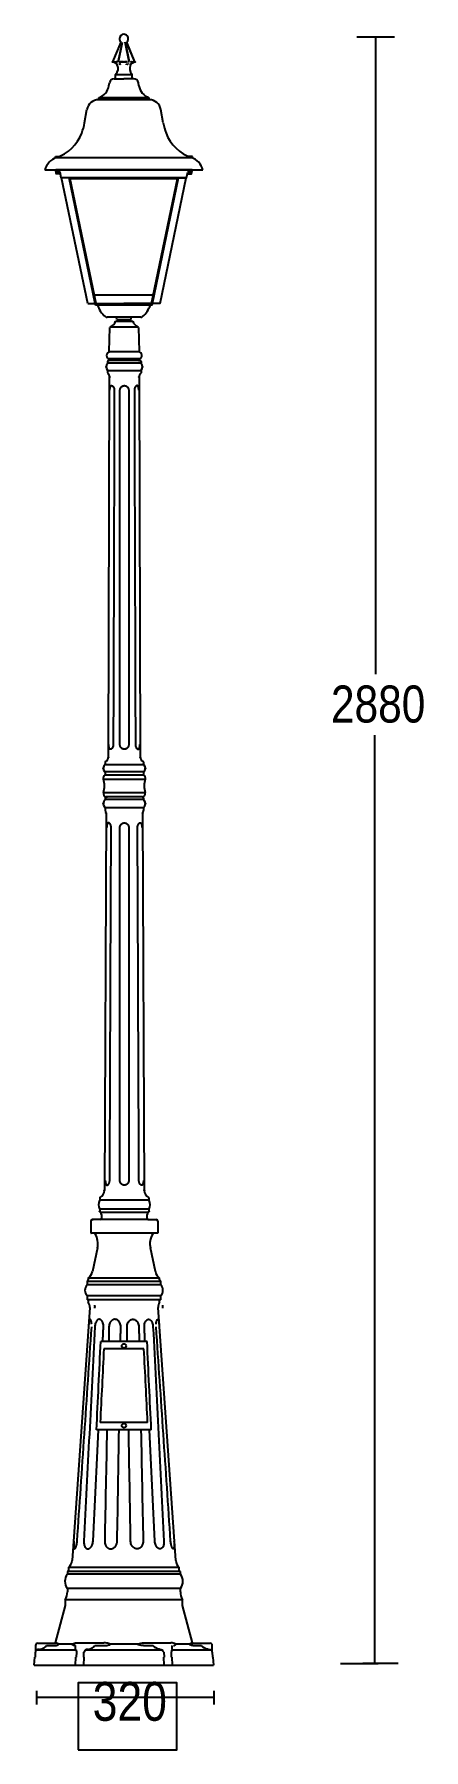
# Model space of a CAD drawing. Extents: x 0 to 81, y 0 to 357.
import ezdxf

# ---------------------------------------------------------------- set-up
doc = ezdxf.new("R2010")
doc.units = 0
doc.layers.add('LIVELLO_1', color=160, linetype='Continuous')
doc.styles.add('STD', font='txt')

# ---------------------------------------------------------------- blocks, each defined once
blk = doc.blocks.new('AI9-BLK1')
at = {"layer": 'LIVELLO_1', "color": 7}
for p, q in [((-23.92, 172.88), (-22.2, 176.96)), ((-23.91, 172.88), (-22.2, 176.95)), ((-22.79, 172.88), (-21.93, 176.95)), ((-22.74, 172.88), (-21.88, 176.95)), ((-20.49, 172.88), (-21.35, 176.95)), ((-20.45, 172.88), (-21.3, 176.95)), ((-19.32, 172.88), (-21.04, 176.95)), ((-19.31, 172.88), (-21.03, 176.96)), ((26.86, 178.05), (34.7, 178.05)), ((30.78, 178.05), (30.78, 45.31)), ((-23.65, 172.76), (-23.72, 172.78)), ((-23.58, 172.73), (-23.65, 172.76)), ((-23.58, 172.79), (-23.64, 172.79)), ((-23.52, 172.7), (-23.58, 172.73)), ((-23.47, 172.79), (-23.52, 172.79)), ((-23.45, 172.67), (-23.52, 172.7)), ((-23.4, 172.79), (-23.47, 172.79)), ((-23.39, 172.64), (-23.45, 172.67)), ((-23.33, 172.79), (-23.4, 172.79)), ((-23.33, 172.59), (-23.39, 172.64)), ((-23.27, 172.79), (-23.33, 172.79)), ((-23.28, 172.55), (-23.33, 172.59)), ((-23.22, 172.5), (-23.28, 172.55)), ((-23.2, 172.79), (-23.27, 172.79)), ((-23.17, 172.86), (-23.22, 172.86)), ((-23.17, 172.45), (-23.22, 172.5)), ((-23.13, 172.79), (-23.2, 172.79)), ((-23.12, 172.86), (-23.17, 172.86)), ((-23.13, 172.4), (-23.17, 172.45)), ((-23.08, 172.35), (-23.13, 172.4)), ((-23.04, 172.29), (-23.08, 172.35)), ((-23.01, 172.79), (-23.07, 172.79)), ((-23, 172.23), (-23.04, 172.29)), ((-22.95, 172.79), (-23.01, 172.79)), ((-22.94, 172.87), (-22.99, 172.87)), ((-22.61, 172.35), (-22.7, 172.4)), ((-22.56, 172.8), (-22.64, 172.8)), ((-22.4, 172.8), (-22.49, 172.8)), ((-22.42, 172.45), (-22.45, 172.5)), ((-22.33, 172.87), (-22.42, 172.87)), ((-22.4, 172.4), (-22.42, 172.45)), ((-22.38, 172.35), (-22.4, 172.4)), ((-22.36, 172.45), (-22.39, 172.5)), ((-22.36, 172.29), (-22.38, 172.35)), ((-22.34, 172.4), (-22.36, 172.45)), ((-22.34, 172.23), (-22.36, 172.29)), ((-22.32, 172.35), (-22.34, 172.4)), ((-22.3, 172.29), (-22.32, 172.35)), ((-22.2, 172.79), (-22.31, 172.79)), ((-22.28, 172.23), (-22.3, 172.29)), ((-22.13, 172.87), (-22.23, 172.87)), ((-21.97, 172.79), (-22.09, 172.79)), ((-21.91, 172.86), (-22.02, 172.86)), ((-21.83, 172.79), (-21.97, 172.79)), ((-21.82, 172.86), (-21.91, 172.86)), ((-21.71, 172.79), (-21.83, 172.79)), ((-21.63, 172.86), (-21.73, 172.86)), ((-21.48, 172.79), (-21.71, 172.79)), ((-21.54, 172.86), (-21.63, 172.86)), ((-21.36, 172.79), (-21.48, 172.79)), ((-21.34, 172.86), (-21.44, 172.86)), ((-21.24, 172.79), (-21.36, 172.79)), ((-21.24, 172.86), (-21.34, 172.86)), ((-21.12, 172.79), (-21.24, 172.79)), ((-21.15, 172.33), (-21.23, 172.38)), ((-21.02, 172.87), (-21.12, 172.87)), ((-20.91, 172.79), (-21.02, 172.79)), ((-20.96, 172.23), (-20.93, 172.29)), ((-20.93, 172.29), (-20.91, 172.35)), ((-20.91, 172.35), (-20.89, 172.4)), ((-20.89, 172.4), (-20.87, 172.45)), ((-20.89, 172.23), (-20.87, 172.29)), ((-20.87, 172.45), (-20.84, 172.5)), ((-20.87, 172.29), (-20.85, 172.35)), ((-20.85, 172.35), (-20.83, 172.4)), ((-20.83, 172.4), (-20.81, 172.45)), ((-20.72, 172.8), (-20.82, 172.8)), ((-20.81, 172.45), (-20.79, 172.5)), ((-20.56, 172.39), (-20.61, 172.35)), ((-20.51, 172.8), (-20.57, 172.8)), ((-20.5, 172.42), (-20.56, 172.39)), ((-20.18, 172.79), (-20.24, 172.79)), ((-20.23, 172.23), (-20.19, 172.29)), ((-20.19, 172.29), (-20.15, 172.35)), ((-20.15, 172.35), (-20.1, 172.4)), ((-20.05, 172.79), (-20.12, 172.79)), ((-20.1, 172.4), (-20.06, 172.45)), ((-20.04, 172.86), (-20.09, 172.86)), ((-20.06, 172.45), (-20.01, 172.5)), ((-19.99, 172.79), (-20.05, 172.79)), ((-20.01, 172.5), (-19.95, 172.55)), ((-19.92, 172.79), (-19.99, 172.79)), ((-19.95, 172.55), (-19.9, 172.59)), ((-19.85, 172.79), (-19.92, 172.79)), ((-19.9, 172.59), (-19.84, 172.64)), ((-19.78, 172.79), (-19.85, 172.79)), ((-19.84, 172.64), (-19.78, 172.67)), ((-19.71, 172.79), (-19.78, 172.79)), ((-19.78, 172.67), (-19.71, 172.7)), ((-19.66, 172.86), (-19.71, 172.86)), ((-19.66, 172.79), (-19.71, 172.79)), ((-19.71, 172.7), (-19.65, 172.73)), ((-19.65, 172.73), (-19.58, 172.76)), ((-19.58, 172.76), (-19.51, 172.78)), ((-24.74, 167.89), (-24.63, 168.52)), ((-23.66, 169.34), (-21.62, 169.34)), ((-23.35, 169.34), (-23.35, 170.26)), ((-23.35, 170.26), (-19.88, 170.26)), ((-19.58, 169.34), (-21.62, 169.34)), ((-19.88, 169.34), (-19.88, 170.26)), ((-18.49, 167.89), (-18.6, 168.52)), ((-26.91, 164.96), (-26.83, 165.38)), ((-16.33, 164.96), (-26.9, 164.96)), ((-16.4, 165.38), (-26.83, 165.38)), ((-16.32, 164.96), (-16.4, 165.38)), ((-29.79, 160.16), (-29.3, 162.95)), ((-13.44, 160.16), (-13.93, 162.95)), ((-38.06, 150.34), (-5.17, 150.34)), ((-35.88, 152.84), (-35.86, 153.12)), ((-35.86, 153.12), (-35.15, 153.12)), ((-35.74, 149.59), (-35.8, 150.34)), ((-7.43, 150.34), (-35.8, 150.34)), ((-35.67, 152.92), (-7.56, 152.92)), ((-7.37, 153.12), (-8.08, 153.12)), ((-7.5, 149.59), (-7.43, 150.34)), ((-7.35, 152.84), (-7.37, 153.12)), ((-35.01, 149.94), (-35.71, 149.94)), ((-34.88, 149.53), (-35.68, 149.53)), ((-34.66, 148.72), (-34.9, 149.85)), ((-8.58, 148.72), (-34.66, 148.72)), ((-34.59, 148.69), (-34.66, 148.72)), ((-33, 148.69), (-34.59, 148.69)), ((-29.15, 122.55), (-34.59, 148.69)), ((-33, 148.69), (-32.77, 148.49)), ((-27.57, 122.55), (-33, 148.69)), ((-10.46, 148.49), (-32.77, 148.49)), ((-27.38, 122.55), (-32.77, 148.49)), ((-15.85, 122.55), (-10.46, 148.49)), ((-15.66, 122.55), (-10.23, 148.69)), ((-14.08, 122.55), (-8.64, 148.69)), ((-10.23, 148.69), (-10.46, 148.49)), ((-10.23, 148.69), (-8.64, 148.69)), ((-8.64, 148.69), (-8.58, 148.72)), ((-8.58, 148.72), (-8.34, 149.85)), ((-8.35, 149.53), (-7.55, 149.53)), ((-8.22, 149.94), (-7.52, 149.94)), ((-29.15, 122.55), (-21.62, 122.55)), ((-15.49, 124.29), (-27.74, 124.29)), ((-27.52, 122.2), (-27.55, 122.55)), ((-15.71, 122.2), (-27.52, 122.2)), ((-14.08, 122.55), (-21.62, 122.55)), ((-15.71, 122.2), (-15.68, 122.55)), ((-18.12, 119.66), (-25.11, 119.66)), ((-23.34, 118.82), (-21.56, 118.82)), ((-23.12, 119.19), (-23.16, 119.66)), ((-20.14, 119.15), (-23.02, 119.15)), ((-22.12, 119), (-22.94, 119.07)), ((-20.22, 119.07), (-22.94, 119.07)), ((-22.12, 119), (-21.72, 119)), ((-21.72, 119), (-21.58, 119)), ((-21.58, 119), (-21.44, 119)), ((-21.56, 118.82), (-19.77, 118.82)), ((-20.11, 119.19), (-20.07, 119.66)), ((-24.68, 112.56), (-24.53, 117.51)), ((-21.56, 117.63), (-24.47, 117.63)), ((-18.64, 117.63), (-21.56, 117.63)), ((-18.58, 117.51), (-18.43, 112.56)), ((-21.56, 110.99), (-24.73, 110.99)), ((-24.73, 110.62), (-24.73, 110.87)), ((-21.56, 112.43), (-24.68, 112.43)), ((-18.43, 112.43), (-21.56, 112.43)), ((-18.38, 110.99), (-21.56, 110.99)), ((-18.38, 110.87), (-18.38, 110.62)), ((-25, 110.45), (-25, 110.1)), ((-18.05, 110.1), (-25, 110.1)), ((-18.05, 108.53), (-25, 108.53)), ((-25, 108.53), (-25, 108.1)), ((-24.85, 27.99), (-24.58, 107.22)), ((-24.49, 110.65), (-24.82, 110.62)), ((-18.55, 110.65), (-24.49, 110.65)), ((-18.76, 110.65), (-24.22, 110.65)), ((-18.55, 110.65), (-18.23, 110.62)), ((-18.47, 107.22), (-18.2, 27.99)), ((-18.05, 110.45), (-18.05, 110.1)), ((-18.05, 108.53), (-18.05, 108.1)), ((30.55, 32.61), (30.52, -160.75)), ((-17.49, 26.45), (-25.56, 26.45)), ((-25.51, 26.97), (-25.51, 26.58)), ((-17.54, 26.97), (-17.54, 26.58)), ((-25.88, 23.44), (-17.17, 23.44)), ((-17.46, 24.26), (-25.58, 24.26)), ((-17.49, 24.95), (-25.56, 24.95)), ((-25.51, 24.81), (-25.51, 24.41)), ((-17.54, 24.81), (-17.54, 24.41)), ((-25.86, 20.66), (-17.19, 20.66)), ((-25.51, 19.54), (-25.51, 19.21)), ((-17.54, 19.21), (-25.51, 19.21)), ((-25.33, 19.72), (-25.09, 19.74)), ((-17.82, 19.74), (-25.22, 19.74)), ((-17.96, 19.74), (-25.09, 19.74)), ((-17.72, 19.72), (-17.96, 19.74)), ((-17.54, 19.54), (-17.54, 19.21)), ((-25.33, 16.38), (-25.68, -62.22)), ((-17.55, 17.45), (-25.51, 17.45)), ((-25.51, 17.45), (-25.51, 16.99)), ((-17.72, 16.38), (-17.37, -62.22)), ((-17.55, 17.45), (-17.55, 16.99)), ((-26.63, -63.82), (-26.63, -64.25)), ((-16.42, -64.25), (-26.63, -64.25)), ((-16.42, -63.82), (-16.42, -64.25)), ((-16.42, -66.15), (-26.63, -66.15)), ((-26.63, -66.15), (-26.63, -66.61)), ((-26.58, -66.73), (-16.47, -66.73)), ((-16.42, -66.15), (-16.42, -66.61)), ((-28.5, -68.66), (-28.5, -71.16)), ((-28.5, -71.16), (-28.45, -71.16)), ((-21.52, -71.16), (-28.45, -71.16)), ((-26.47, -68.25), (-28.15, -68.31)), ((-14.96, -71.16), (-28.08, -71.16)), ((-25.7, -68.25), (-26.47, -68.25)), ((-17.35, -68.25), (-25.7, -68.25)), ((-14.66, -71.16), (-21.52, -71.16)), ((-16.58, -68.25), (-17.35, -68.25)), ((-16.58, -68.25), (-14.9, -68.31)), ((-14.54, -71.16), (-14.66, -71.16)), ((-14.54, -68.66), (-14.54, -71.16)), ((-27.11, -74.19), (-28.17, -79.14)), ((-15.06, -79.14), (-16.11, -74.19)), ((-29.27, -81.1), (-13.95, -81.1)), ((-29.27, -81.1), (-29.27, -81.91)), ((-21.6, -81.91), (-29.27, -81.91)), ((-21.6, -80.51), (-29.04, -80.51)), ((-29.04, -80.51), (-29.04, -80.87)), ((-14.19, -80.51), (-21.63, -80.51)), ((-13.95, -81.91), (-21.63, -81.91)), ((-14.19, -80.87), (-14.19, -80.51)), ((-13.95, -81.91), (-13.95, -81.1)), ((-13.95, -84.2), (-29.27, -84.2)), ((-29.27, -84.2), (-29.27, -85.01)), ((-29.04, -85.01), (-29.27, -85.01)), ((-14.19, -85.01), (-29.04, -85.01)), ((-29.04, -85.01), (-29.04, -85.5)), ((-13.95, -85.01), (-14.19, -85.01)), ((-14.19, -85.5), (-14.19, -85.01)), ((-13.95, -85.01), (-13.95, -84.2)), ((-28.73, -86.61), (-32.41, -139.29)), ((-10.82, -139.29), (-14.5, -86.61)), ((-16.79, -93.69), (-26.44, -93.69)), ((-17.44, -95.25), (-25.79, -95.25)), ((-16.68, -110.57), (-26.55, -110.57)), ((-15.91, -112.12), (-27.31, -112.12)), ((-33.37, -141.61), (-33.37, -142.19)), ((-9.86, -142.19), (-33.37, -142.19)), ((-9.87, -141.61), (-33.36, -141.61)), ((-10.09, -140.8), (-33.13, -140.8)), ((-33.13, -140.8), (-33.13, -141.38)), ((-10.09, -141.38), (-10.09, -140.8)), ((-9.86, -142.19), (-9.86, -141.61)), ((-33.38, -145.13), (-33.38, -145.82)), ((-21.6, -145.13), (-33.38, -145.13)), ((-9.85, -145.13), (-21.63, -145.13)), ((-9.85, -145.82), (-9.85, -145.13)), ((-33.82, -148.67), (-35.91, -156.45)), ((-33.82, -147.52), (-33.82, -148.67)), ((-21.6, -147.52), (-33.82, -147.52)), ((-9.4, -147.52), (-21.63, -147.52)), ((-9.4, -148.67), (-9.4, -147.52)), ((-7.32, -156.45), (-9.4, -148.67)), ((-39.99, -156.99), (-39.99, -158.39)), ((-39.53, -156.54), (-35.65, -156.54)), ((-37.74, -157.05), (-35.98, -157.05)), ((-35.26, -156.71), (-32.32, -156.71)), ((-31.71, -157.05), (-31.91, -157.05)), ((-31.38, -156.45), (-25.76, -156.45)), ((-27.65, -157.05), (-25.68, -157.05)), ((-24.55, -156.71), (-21.6, -156.71)), ((-21.63, -156.71), (-18.67, -156.71)), ((-17.55, -157.05), (-15.57, -157.05)), ((-17.46, -156.45), (-11.84, -156.45)), ((-10.91, -156.71), (-7.96, -156.71)), ((-7.58, -156.54), (-3.7, -156.54)), ((-7.24, -157.05), (-5.49, -157.05)), ((-3.24, -158.39), (-3.24, -156.99)), ((-40.26, -161.15), (-40.15, -159.42)), ((-40.15, -159.42), (-40.05, -159.42)), ((-40.05, -159.42), (-39.99, -158.39)), ((-39.99, -157.9), (-31.56, -157.9)), ((-31.67, -161.15), (-31.62, -159.42)), ((-31.62, -159.42), (-31.46, -159.42)), ((-31.46, -159.42), (-31.43, -158.4)), ((-29.97, -159.42), (-29.94, -158.39)), ((-29.97, -159.42), (-29.87, -159.42)), ((-29.93, -161.15), (-29.87, -159.42)), ((-29.64, -157.9), (-21.6, -157.9)), ((-21.63, -157.9), (-13.59, -157.9)), ((-13.35, -159.42), (-13.26, -159.42)), ((-13.35, -159.42), (-13.3, -161.15)), ((-13.29, -158.39), (-13.26, -159.42)), ((-11.79, -158.4), (-11.76, -159.42)), ((-11.76, -159.42), (-11.61, -159.42)), ((-11.67, -157.9), (-3.24, -157.9)), ((-11.61, -159.42), (-11.56, -161.15)), ((-3.24, -158.39), (-3.18, -159.42)), ((-3.18, -159.42), (-3.07, -159.42)), ((-3.07, -159.42), (-2.97, -161.15)), ((23.46, -160.76), (31.29, -160.76)), ((28.15, -160.68), (35.5, -160.68)), ((-40.26, -161.15), (-31.67, -161.15)), ((-31.67, -161.15), (-29.93, -161.15)), ((-29.93, -161.15), (-21.6, -161.15)), ((-21.63, -161.15), (-13.3, -161.15)), ((-13.3, -161.15), (-11.56, -161.15)), ((-11.56, -161.15), (-2.97, -161.15)), ((-39.82, -166.46), (-39.82, -169.32)), ((-2.88, -167.89), (-39.82, -167.89)), ((-2.88, -166.46), (-2.88, -169.32))]:
    blk.add_line(p, q, dxfattribs=at)
for points in [[(-21.44, 119), (-21.04, 119), (-20.22, 119.07)], [(-31.71, -157.05), (-31.71, -157.02), (-31.71, -156.99)], [(-31.46, -156.45), (-31.42, -156.45), (-31.38, -156.45)], [(-11.77, -156.45), (-11.81, -156.45), (-11.84, -156.45)]]:
    blk.add_lwpolyline(points, dxfattribs=at)
blk.add_lwpolyline([(-31.16, -178.73), (-10.62, -178.73), (-10.62, -164.79), (-31.16, -164.79)], close=True, dxfattribs=at)
for centre, radius in [((-24.82, 110.62), 0.0552), ((-18.2, 27.99), 0.0549), ((-25.33, 19.72), 0.0543), ((-25.68, -62.22), 0.0553), ((-17.37, -62.18), 0.0553), ((-26.63, -66.61), 0.0544), ((-16.42, -66.61), 0.0543), ((-28.15, -68.31), 0.0553), ((-21.61, -111.21), 0.46)]:
    blk.add_circle(centre, radius, dxfattribs=at)
for centre, major_axis, ratio in [((-23.92, 172.86), (-0.0014, -0.0548), 0.977678), ((-19.31, 172.86), (-0.0004, -0.0548), 0.976385), ((-25.3, 109.32), (0.0004, -0.0565), 0.961862), ((-25, 108.53), (0.0553, 0), 0.959522), ((-24.58, 107.19), (-0.0004, -0.0567), 0.974136), ((-18.46, 107.19), (-0.0008, -0.0567), 0.967995), ((-18.05, 108.53), (0.0539, 0), 0.984026), ((-17.75, 109.32), (-0.0005, -0.0565), 0.978618), ((-25.9, 25.7), (0.0562, 0), 0.97922), ((-25.5, 26.58), (-0.0015, -0.0582), 0.947925), ((-24.85, 27.99), (0.0561, 0), 0.976989), ((-17.54, 26.58), (0.0022, -0.0582), 0.949002), ((-17.15, 25.7), (-0.0013, -0.0549), 0.988755), ((-25.9, 18.33), (0.0553, 0), 0.959749), ((-25.23, 19.74), (0.0014, -0.0567), 0.975396), ((-17.15, 18.33), (0.0543, 0), 0.976518), ((-25.5, 17.45), (-0.0015, -0.0565), 0.976806), ((-25.33, 16.38), (-0.0006, -0.0565), 0.961835), ((-17.72, 16.38), (0.0552, 0), 0.96415), ((-17.54, 17.45), (-0.0014, -0.0565), 0.978368), ((-21.61, -94.61), (0.46, 0), 0.987286)]:
    blk.add_ellipse(centre, major_axis=major_axis, ratio=ratio, dxfattribs=at)
for points, knots in [([(-21.62, 178.6), (-22.13, 178.6), (-22.54, 178.19), (-22.54, 177.68), (-22.54, 177.4), (-22.42, 177.14), (-22.21, 176.96)], [0, 0, 0, 0, 1, 1, 1, 2, 2, 2, 2]), ([(-21.02, 176.96), (-20.63, 177.29), (-20.58, 177.88), (-20.9, 178.27), (-21.08, 178.48), (-21.34, 178.6), (-21.62, 178.6)], [0, 0, 0, 0, 1, 1, 1, 2, 2, 2, 2]), ([(-21.72, 119), (-21.72, 119), (-21.72, 119), (-21.72, 119), (-21.72, 119), (-21.72, 119), (-21.72, 119), (-21.72, 119), (-21.72, 119), (-21.72, 119)], [0, 0, 0, 0, 1, 1, 1, 2, 2, 2, 3, 3, 3, 3]), ([(-21.58, 119), (-21.58, 119), (-21.58, 119), (-21.58, 119), (-21.58, 119), (-21.58, 119), (-21.58, 119), (-21.58, 119), (-21.58, 119), (-21.58, 119)], [0, 0, 0, 0, 1, 1, 1, 2, 2, 2, 3, 3, 3, 3]), ([(-24.79, 112.4), (-25.17, 112.24), (-25.36, 111.81), (-25.2, 111.42), (-25.13, 111.25), (-25, 111.11), (-24.83, 111.03)], [0, 0, 0, 0, 1, 1, 1, 2, 2, 2, 2]), ([(-18.28, 111.03), (-17.91, 111.21), (-17.75, 111.66), (-17.93, 112.03), (-18.01, 112.2), (-18.15, 112.33), (-18.32, 112.4)], [0, 0, 0, 0, 1, 1, 1, 2, 2, 2, 2]), ([(-24.52, 104.44), (-24.52, 104.48), (-24.52, 104.51), (-24.51, 104.55), (-24.51, 104.58), (-24.51, 104.62), (-24.51, 104.65), (-24.51, 104.67), (-24.51, 104.7), (-24.51, 104.72), (-24.51, 104.75), (-24.51, 104.77), (-24.5, 104.8), (-24.5, 104.81), (-24.5, 104.83), (-24.5, 104.85), (-24.49, 104.87), (-24.49, 104.88), (-24.49, 104.9), (-24.49, 104.92), (-24.49, 104.93), (-24.49, 104.94), (-24.48, 104.96), (-24.48, 104.98), (-24.48, 104.99), (-24.47, 105.01), (-24.47, 105.02), (-24.47, 105.04), (-24.46, 105.06), (-24.46, 105.07), (-24.45, 105.09), (-24.45, 105.1), (-24.45, 105.12), (-24.44, 105.13), (-24.44, 105.15), (-24.44, 105.16), (-24.43, 105.17), (-24.43, 105.18), (-24.42, 105.19), (-24.42, 105.21), (-24.41, 105.22), (-24.41, 105.23), (-24.4, 105.24), (-24.4, 105.25), (-24.39, 105.26), (-24.39, 105.27), (-24.38, 105.28), (-24.38, 105.29), (-24.37, 105.3), (-24.37, 105.3), (-24.36, 105.31), (-24.36, 105.32), (-24.35, 105.32), (-24.34, 105.33), (-24.34, 105.34), (-24.33, 105.35), (-24.33, 105.35), (-24.32, 105.36), (-24.32, 105.36), (-24.31, 105.37), (-24.3, 105.37), (-24.3, 105.38), (-24.29, 105.38), (-24.28, 105.38), (-24.28, 105.39), (-24.27, 105.39), (-24.26, 105.39), (-24.26, 105.4), (-24.25, 105.4), (-24.24, 105.41), (-24.24, 105.41), (-24.23, 105.41), (-24.22, 105.41), (-24.22, 105.41), (-24.21, 105.41), (-24.2, 105.41), (-24.19, 105.41), (-24.19, 105.41), (-24.18, 105.41), (-24.17, 105.41), (-24.16, 105.41), (-24.15, 105.41), (-24.15, 105.41), (-24.14, 105.41), (-24.13, 105.41), (-24.12, 105.41), (-24.12, 105.41), (-24.11, 105.4), (-24.1, 105.4), (-24.09, 105.4), (-24.09, 105.39), (-24.08, 105.39), (-24.07, 105.39), (-24.06, 105.38), (-24.05, 105.38), (-24.04, 105.38), (-24.04, 105.37), (-24.03, 105.37), (-24.02, 105.36), (-24.01, 105.36), (-24, 105.35), (-24, 105.34), (-23.99, 105.34), (-23.98, 105.33), (-23.97, 105.32), (-23.96, 105.32), (-23.95, 105.31), (-23.94, 105.3), (-23.93, 105.3), (-23.92, 105.29), (-23.91, 105.28), (-23.9, 105.27), (-23.9, 105.26), (-23.89, 105.25), (-23.88, 105.24), (-23.87, 105.23), (-23.86, 105.22), (-23.85, 105.21), (-23.84, 105.19), (-23.83, 105.18), (-23.83, 105.17), (-23.81, 105.16), (-23.81, 105.15), (-23.8, 105.13), (-23.79, 105.12), (-23.78, 105.1), (-23.77, 105.09), (-23.76, 105.07), (-23.76, 105.06), (-23.75, 105.04), (-23.74, 105.03), (-23.73, 105.01), (-23.72, 104.99), (-23.72, 104.98), (-23.71, 104.96), (-23.7, 104.95), (-23.69, 104.93), (-23.69, 104.92), (-23.68, 104.9), (-23.68, 104.88), (-23.67, 104.87), (-23.67, 104.85), (-23.66, 104.83), (-23.66, 104.81), (-23.65, 104.8), (-23.64, 104.77), (-23.64, 104.75), (-23.64, 104.72), (-23.63, 104.7), (-23.63, 104.67), (-23.62, 104.65), (-23.62, 104.62), (-23.61, 104.58), (-23.61, 104.55), (-23.61, 104.51), (-23.61, 104.48), (-23.61, 104.44)], [0, 0, 0, 0, 1, 1, 1, 2, 2, 2, 3, 3, 3, 4, 4, 4, 5, 5, 5, 6, 6, 6, 7, 7, 7, 8, 8, 8, 9, 9, 9, 10, 10, 10, 11, 11, 11, 12, 12, 12, 13, 13, 13, 14, 14, 14, 15, 15, 15, 16, 16, 16, 17, 17, 17, 18, 18, 18, 19, 19, 19, 20, 20, 20, 21, 21, 21, 22, 22, 22, 23, 23, 23, 24, 24, 24, 25, 25, 25, 26, 26, 26, 27, 27, 27, 28, 28, 28, 29, 29, 29, 30, 30, 30, 31, 31, 31, 32, 32, 32, 33, 33, 33, 34, 34, 34, 35, 35, 35, 36, 36, 36, 37, 37, 37, 38, 38, 38, 39, 39, 39, 40, 40, 40, 41, 41, 41, 42, 42, 42, 43, 43, 43, 44, 44, 44, 45, 45, 45, 46, 46, 46, 47, 47, 47, 48, 48, 48, 49, 49, 49, 50, 50, 50, 51, 51, 51, 52, 52, 52, 52]), ([(-23.61, 104.44), (-23.64, 92.15), (-23.68, 79.85), (-23.72, 67.55), (-23.75, 55.25), (-23.79, 42.95), (-23.83, 30.65)], [0, 0, 0, 0, 1, 1, 1, 2, 2, 2, 2]), ([(-22.44, 104.44), (-22.44, 104.48), (-22.43, 104.51), (-22.43, 104.55), (-22.43, 104.58), (-22.42, 104.61), (-22.42, 104.64), (-22.41, 104.66), (-22.41, 104.69), (-22.4, 104.71), (-22.4, 104.73), (-22.39, 104.75), (-22.38, 104.78), (-22.38, 104.79), (-22.37, 104.81), (-22.36, 104.83), (-22.36, 104.84), (-22.35, 104.86), (-22.34, 104.87), (-22.34, 104.89), (-22.33, 104.9), (-22.32, 104.92), (-22.31, 104.94), (-22.3, 104.95), (-22.29, 104.97), (-22.28, 104.98), (-22.28, 104.99), (-22.27, 105.01), (-22.26, 105.02), (-22.25, 105.04), (-22.23, 105.05), (-22.22, 105.07), (-22.21, 105.08), (-22.2, 105.1), (-22.19, 105.11), (-22.18, 105.12), (-22.17, 105.14), (-22.16, 105.15), (-22.14, 105.16), (-22.13, 105.17), (-22.12, 105.18), (-22.11, 105.19), (-22.09, 105.21), (-22.08, 105.22), (-22.07, 105.23), (-22.05, 105.24), (-22.04, 105.25), (-22.03, 105.26), (-22.01, 105.27), (-22, 105.27), (-21.99, 105.28), (-21.97, 105.29), (-21.96, 105.3), (-21.95, 105.3), (-21.93, 105.31), (-21.92, 105.32), (-21.9, 105.33), (-21.89, 105.33), (-21.88, 105.34), (-21.86, 105.34), (-21.85, 105.35), (-21.84, 105.36), (-21.83, 105.36), (-21.81, 105.36), (-21.8, 105.37), (-21.79, 105.37), (-21.78, 105.38), (-21.76, 105.38), (-21.74, 105.39), (-21.72, 105.39), (-21.71, 105.39), (-21.69, 105.4), (-21.67, 105.4), (-21.65, 105.41), (-21.63, 105.41), (-21.6, 105.41), (-21.57, 105.41), (-21.55, 105.41), (-21.52, 105.41), (-21.5, 105.41), (-21.47, 105.41), (-21.45, 105.41), (-21.42, 105.41), (-21.4, 105.41), (-21.38, 105.4), (-21.36, 105.4), (-21.34, 105.39), (-21.32, 105.39), (-21.3, 105.39), (-21.29, 105.38), (-21.27, 105.38), (-21.26, 105.37), (-21.25, 105.37), (-21.23, 105.36), (-21.22, 105.36), (-21.21, 105.36), (-21.2, 105.35), (-21.18, 105.34), (-21.17, 105.34), (-21.15, 105.33), (-21.14, 105.33), (-21.13, 105.32), (-21.11, 105.31), (-21.1, 105.3), (-21.09, 105.3), (-21.07, 105.29), (-21.06, 105.28), (-21.05, 105.27), (-21.04, 105.27), (-21.02, 105.26), (-21.01, 105.25), (-21, 105.24), (-20.98, 105.23), (-20.97, 105.22), (-20.96, 105.21), (-20.94, 105.19), (-20.93, 105.18), (-20.92, 105.17), (-20.91, 105.16), (-20.89, 105.15), (-20.88, 105.14), (-20.87, 105.12), (-20.86, 105.11), (-20.85, 105.1), (-20.83, 105.09), (-20.83, 105.07), (-20.81, 105.06), (-20.8, 105.04), (-20.79, 105.02), (-20.78, 105.01), (-20.77, 104.99), (-20.76, 104.98), (-20.75, 104.97), (-20.75, 104.95), (-20.74, 104.94), (-20.73, 104.92), (-20.72, 104.9), (-20.71, 104.89), (-20.71, 104.87), (-20.7, 104.86), (-20.69, 104.84), (-20.69, 104.83), (-20.68, 104.81), (-20.67, 104.79), (-20.67, 104.78), (-20.66, 104.75), (-20.65, 104.73), (-20.65, 104.71), (-20.64, 104.69), (-20.64, 104.66), (-20.63, 104.64), (-20.63, 104.61), (-20.62, 104.58), (-20.62, 104.55), (-20.61, 104.51), (-20.61, 104.48), (-20.61, 104.44)], [0, 0, 0, 0, 1, 1, 1, 2, 2, 2, 3, 3, 3, 4, 4, 4, 5, 5, 5, 6, 6, 6, 7, 7, 7, 8, 8, 8, 9, 9, 9, 10, 10, 10, 11, 11, 11, 12, 12, 12, 13, 13, 13, 14, 14, 14, 15, 15, 15, 16, 16, 16, 17, 17, 17, 18, 18, 18, 19, 19, 19, 20, 20, 20, 21, 21, 21, 22, 22, 22, 23, 23, 23, 24, 24, 24, 25, 25, 25, 26, 26, 26, 27, 27, 27, 28, 28, 28, 29, 29, 29, 30, 30, 30, 31, 31, 31, 32, 32, 32, 33, 33, 33, 34, 34, 34, 35, 35, 35, 36, 36, 36, 37, 37, 37, 38, 38, 38, 39, 39, 39, 40, 40, 40, 41, 41, 41, 42, 42, 42, 43, 43, 43, 44, 44, 44, 45, 45, 45, 46, 46, 46, 47, 47, 47, 48, 48, 48, 49, 49, 49, 50, 50, 50, 51, 51, 51, 52, 52, 52, 52]), ([(-22.44, 30.65), (-22.44, 42.95), (-22.44, 55.25), (-22.44, 67.55), (-22.44, 79.85), (-22.44, 92.15), (-22.44, 104.44)], [0, 0, 0, 0, 1, 1, 1, 2, 2, 2, 2]), ([(-20.61, 104.44), (-20.61, 92.15), (-20.61, 79.85), (-20.61, 67.55), (-20.61, 55.25), (-20.61, 42.95), (-20.61, 30.65)], [0, 0, 0, 0, 1, 1, 1, 2, 2, 2, 2]), ([(-18.53, 104.44), (-18.53, 104.48), (-18.53, 104.51), (-18.53, 104.55), (-18.53, 104.58), (-18.53, 104.62), (-18.54, 104.65), (-18.54, 104.67), (-18.54, 104.7), (-18.54, 104.72), (-18.54, 104.75), (-18.54, 104.77), (-18.54, 104.8), (-18.55, 104.81), (-18.55, 104.83), (-18.55, 104.85), (-18.55, 104.87), (-18.56, 104.88), (-18.56, 104.9), (-18.56, 104.92), (-18.56, 104.93), (-18.56, 104.95), (-18.57, 104.96), (-18.57, 104.98), (-18.57, 104.99), (-18.58, 105.01), (-18.58, 105.02), (-18.58, 105.04), (-18.59, 105.06), (-18.59, 105.07), (-18.59, 105.09), (-18.6, 105.1), (-18.6, 105.12), (-18.6, 105.13), (-18.61, 105.15), (-18.61, 105.16), (-18.62, 105.17), (-18.62, 105.18), (-18.63, 105.19), (-18.63, 105.21), (-18.63, 105.22), (-18.64, 105.23), (-18.64, 105.24), (-18.65, 105.25), (-18.65, 105.26), (-18.66, 105.27), (-18.66, 105.28), (-18.67, 105.29), (-18.68, 105.3), (-18.68, 105.3), (-18.69, 105.31), (-18.69, 105.32), (-18.7, 105.32), (-18.7, 105.33), (-18.71, 105.34), (-18.71, 105.35), (-18.72, 105.35), (-18.73, 105.36), (-18.74, 105.36), (-18.74, 105.37), (-18.75, 105.37), (-18.75, 105.38), (-18.76, 105.38), (-18.76, 105.38), (-18.77, 105.39), (-18.78, 105.39), (-18.79, 105.39), (-18.79, 105.4), (-18.8, 105.4), (-18.81, 105.41), (-18.81, 105.41), (-18.82, 105.41), (-18.83, 105.41), (-18.83, 105.41), (-18.84, 105.41), (-18.85, 105.41), (-18.86, 105.41), (-18.86, 105.41), (-18.87, 105.41), (-18.88, 105.41), (-18.89, 105.41), (-18.89, 105.41), (-18.9, 105.41), (-18.91, 105.41), (-18.92, 105.41), (-18.92, 105.41), (-18.93, 105.41), (-18.94, 105.4), (-18.95, 105.4), (-18.96, 105.4), (-18.96, 105.39), (-18.97, 105.39), (-18.98, 105.39), (-18.99, 105.38), (-19, 105.38), (-19, 105.38), (-19.01, 105.37), (-19.02, 105.37), (-19.03, 105.36), (-19.04, 105.36), (-19.04, 105.35), (-19.06, 105.34), (-19.06, 105.34), (-19.07, 105.33), (-19.08, 105.32), (-19.09, 105.32), (-19.1, 105.31), (-19.11, 105.3), (-19.12, 105.3), (-19.13, 105.29), (-19.13, 105.28), (-19.14, 105.27), (-19.15, 105.26), (-19.16, 105.25), (-19.17, 105.24), (-19.18, 105.23), (-19.19, 105.22), (-19.2, 105.21), (-19.21, 105.19), (-19.22, 105.18), (-19.22, 105.17), (-19.23, 105.16), (-19.24, 105.15), (-19.25, 105.13), (-19.26, 105.12), (-19.27, 105.1), (-19.28, 105.09), (-19.29, 105.07), (-19.29, 105.06), (-19.3, 105.04), (-19.31, 105.03), (-19.32, 105.01), (-19.32, 104.99), (-19.33, 104.98), (-19.34, 104.96), (-19.35, 104.95), (-19.35, 104.93), (-19.36, 104.92), (-19.36, 104.9), (-19.37, 104.88), (-19.38, 104.87), (-19.38, 104.85), (-19.39, 104.83), (-19.39, 104.81), (-19.4, 104.8), (-19.4, 104.77), (-19.41, 104.75), (-19.41, 104.72), (-19.42, 104.7), (-19.42, 104.67), (-19.43, 104.65), (-19.43, 104.62), (-19.44, 104.58), (-19.44, 104.55), (-19.44, 104.51), (-19.44, 104.48), (-19.44, 104.44)], [0, 0, 0, 0, 1, 1, 1, 2, 2, 2, 3, 3, 3, 4, 4, 4, 5, 5, 5, 6, 6, 6, 7, 7, 7, 8, 8, 8, 9, 9, 9, 10, 10, 10, 11, 11, 11, 12, 12, 12, 13, 13, 13, 14, 14, 14, 15, 15, 15, 16, 16, 16, 17, 17, 17, 18, 18, 18, 19, 19, 19, 20, 20, 20, 21, 21, 21, 22, 22, 22, 23, 23, 23, 24, 24, 24, 25, 25, 25, 26, 26, 26, 27, 27, 27, 28, 28, 28, 29, 29, 29, 30, 30, 30, 31, 31, 31, 32, 32, 32, 33, 33, 33, 34, 34, 34, 35, 35, 35, 36, 36, 36, 37, 37, 37, 38, 38, 38, 39, 39, 39, 40, 40, 40, 41, 41, 41, 42, 42, 42, 43, 43, 43, 44, 44, 44, 45, 45, 45, 46, 46, 46, 47, 47, 47, 48, 48, 48, 49, 49, 49, 50, 50, 50, 51, 51, 51, 52, 52, 52, 52]), ([(-19.44, 104.44), (-19.41, 92.15), (-19.37, 79.85), (-19.33, 67.55), (-19.29, 55.25), (-19.26, 42.95), (-19.22, 30.65)], [0, 0, 0, 0, 1, 1, 1, 2, 2, 2, 2]), ([(-23.83, 30.65), (-23.83, 30.62), (-23.83, 30.58), (-23.83, 30.54), (-23.83, 30.51), (-23.84, 30.48), (-23.84, 30.45), (-23.85, 30.42), (-23.85, 30.4), (-23.86, 30.37), (-23.86, 30.35), (-23.87, 30.32), (-23.87, 30.3), (-23.88, 30.28), (-23.88, 30.26), (-23.89, 30.25), (-23.9, 30.23), (-23.9, 30.21), (-23.9, 30.2), (-23.91, 30.18), (-23.92, 30.16), (-23.92, 30.15), (-23.93, 30.13), (-23.94, 30.12), (-23.95, 30.1), (-23.95, 30.08), (-23.96, 30.07), (-23.97, 30.05), (-23.97, 30.04), (-23.98, 30.02), (-23.99, 30.01), (-24, 29.99), (-24.01, 29.98), (-24.02, 29.97), (-24.02, 29.95), (-24.03, 29.94), (-24.04, 29.93), (-24.05, 29.92), (-24.06, 29.91), (-24.07, 29.9), (-24.08, 29.88), (-24.08, 29.87), (-24.09, 29.86), (-24.1, 29.85), (-24.11, 29.84), (-24.12, 29.83), (-24.13, 29.83), (-24.14, 29.81), (-24.15, 29.8), (-24.15, 29.8), (-24.16, 29.79), (-24.17, 29.78), (-24.18, 29.77), (-24.19, 29.77), (-24.2, 29.76), (-24.21, 29.75), (-24.22, 29.75), (-24.22, 29.74), (-24.23, 29.74), (-24.24, 29.73), (-24.25, 29.73), (-24.26, 29.72), (-24.27, 29.72), (-24.27, 29.71), (-24.28, 29.71), (-24.29, 29.71), (-24.3, 29.7), (-24.31, 29.7), (-24.31, 29.7), (-24.32, 29.7), (-24.33, 29.69), (-24.34, 29.69), (-24.35, 29.69), (-24.35, 29.69), (-24.36, 29.69), (-24.37, 29.68), (-24.38, 29.68), (-24.38, 29.68), (-24.39, 29.68), (-24.39, 29.68), (-24.41, 29.68), (-24.41, 29.68), (-24.42, 29.68), (-24.43, 29.69), (-24.44, 29.69), (-24.44, 29.69), (-24.45, 29.69), (-24.46, 29.69), (-24.46, 29.69), (-24.47, 29.7), (-24.48, 29.7), (-24.49, 29.7), (-24.49, 29.71), (-24.5, 29.71), (-24.51, 29.71), (-24.51, 29.71), (-24.52, 29.72), (-24.53, 29.73), (-24.53, 29.73), (-24.54, 29.74), (-24.55, 29.74), (-24.55, 29.75), (-24.56, 29.75), (-24.56, 29.76), (-24.57, 29.77), (-24.57, 29.77), (-24.58, 29.78), (-24.59, 29.79), (-24.59, 29.8), (-24.6, 29.81), (-24.6, 29.82), (-24.61, 29.83), (-24.61, 29.83), (-24.62, 29.84), (-24.62, 29.86), (-24.63, 29.86), (-24.63, 29.88), (-24.64, 29.89), (-24.64, 29.9), (-24.65, 29.91), (-24.65, 29.92), (-24.66, 29.94), (-24.66, 29.95), (-24.66, 29.96), (-24.67, 29.98), (-24.67, 29.99), (-24.68, 30), (-24.68, 30.02), (-24.68, 30.03), (-24.69, 30.05), (-24.69, 30.06), (-24.7, 30.08), (-24.7, 30.09), (-24.7, 30.11), (-24.7, 30.13), (-24.71, 30.15), (-24.71, 30.16), (-24.71, 30.18), (-24.72, 30.2), (-24.72, 30.21), (-24.72, 30.23), (-24.72, 30.24), (-24.72, 30.26), (-24.72, 30.28), (-24.72, 30.3), (-24.73, 30.32), (-24.73, 30.34), (-24.73, 30.37), (-24.73, 30.39), (-24.73, 30.42), (-24.74, 30.44), (-24.74, 30.47), (-24.74, 30.51), (-24.74, 30.54), (-24.74, 30.58), (-24.74, 30.62), (-24.74, 30.65)], [0, 0, 0, 0, 1, 1, 1, 2, 2, 2, 3, 3, 3, 4, 4, 4, 5, 5, 5, 6, 6, 6, 7, 7, 7, 8, 8, 8, 9, 9, 9, 10, 10, 10, 11, 11, 11, 12, 12, 12, 13, 13, 13, 14, 14, 14, 15, 15, 15, 16, 16, 16, 17, 17, 17, 18, 18, 18, 19, 19, 19, 20, 20, 20, 21, 21, 21, 22, 22, 22, 23, 23, 23, 24, 24, 24, 25, 25, 25, 26, 26, 26, 27, 27, 27, 28, 28, 28, 29, 29, 29, 30, 30, 30, 31, 31, 31, 32, 32, 32, 33, 33, 33, 34, 34, 34, 35, 35, 35, 36, 36, 36, 37, 37, 37, 38, 38, 38, 39, 39, 39, 40, 40, 40, 41, 41, 41, 42, 42, 42, 43, 43, 43, 44, 44, 44, 45, 45, 45, 46, 46, 46, 47, 47, 47, 48, 48, 48, 49, 49, 49, 50, 50, 50, 51, 51, 51, 52, 52, 52, 52]), ([(-20.61, 30.65), (-20.61, 30.62), (-20.61, 30.58), (-20.61, 30.54), (-20.62, 30.51), (-20.62, 30.48), (-20.63, 30.45), (-20.64, 30.42), (-20.64, 30.4), (-20.65, 30.37), (-20.66, 30.35), (-20.66, 30.32), (-20.67, 30.3), (-20.68, 30.28), (-20.68, 30.26), (-20.69, 30.25), (-20.7, 30.23), (-20.71, 30.21), (-20.71, 30.2), (-20.72, 30.18), (-20.73, 30.16), (-20.74, 30.15), (-20.75, 30.13), (-20.76, 30.12), (-20.77, 30.1), (-20.78, 30.08), (-20.79, 30.07), (-20.81, 30.05), (-20.81, 30.04), (-20.83, 30.02), (-20.84, 30.01), (-20.85, 29.99), (-20.86, 29.98), (-20.88, 29.96), (-20.89, 29.95), (-20.9, 29.94), (-20.92, 29.92), (-20.93, 29.91), (-20.94, 29.9), (-20.96, 29.89), (-20.97, 29.88), (-20.98, 29.86), (-21, 29.86), (-21.02, 29.84), (-21.03, 29.83), (-21.04, 29.83), (-21.06, 29.82), (-21.07, 29.81), (-21.08, 29.8), (-21.1, 29.79), (-21.11, 29.78), (-21.13, 29.78), (-21.14, 29.77), (-21.15, 29.76), (-21.17, 29.76), (-21.19, 29.75), (-21.2, 29.75), (-21.21, 29.74), (-21.23, 29.73), (-21.24, 29.73), (-21.25, 29.73), (-21.27, 29.72), (-21.29, 29.71), (-21.31, 29.71), (-21.33, 29.7), (-21.35, 29.7), (-21.37, 29.7), (-21.39, 29.69), (-21.42, 29.69), (-21.44, 29.69), (-21.47, 29.68), (-21.5, 29.68), (-21.52, 29.68), (-21.55, 29.68), (-21.58, 29.68), (-21.61, 29.69), (-21.63, 29.69), (-21.66, 29.69), (-21.68, 29.7), (-21.7, 29.7), (-21.72, 29.7), (-21.74, 29.71), (-21.76, 29.71), (-21.78, 29.72), (-21.8, 29.73), (-21.81, 29.73), (-21.82, 29.73), (-21.84, 29.74), (-21.85, 29.75), (-21.86, 29.75), (-21.88, 29.76), (-21.89, 29.76), (-21.9, 29.77), (-21.92, 29.78), (-21.94, 29.78), (-21.95, 29.79), (-21.96, 29.8), (-21.98, 29.81), (-21.99, 29.82), (-22.01, 29.83), (-22.02, 29.83), (-22.04, 29.84), (-22.05, 29.86), (-22.06, 29.87), (-22.08, 29.88), (-22.09, 29.89), (-22.11, 29.9), (-22.12, 29.91), (-22.13, 29.93), (-22.15, 29.94), (-22.16, 29.95), (-22.17, 29.97), (-22.19, 29.98), (-22.2, 29.99), (-22.21, 30.01), (-22.22, 30.02), (-22.23, 30.04), (-22.25, 30.05), (-22.26, 30.07), (-22.27, 30.08), (-22.28, 30.1), (-22.29, 30.12), (-22.3, 30.13), (-22.31, 30.15), (-22.32, 30.17), (-22.33, 30.18), (-22.33, 30.2), (-22.34, 30.21), (-22.35, 30.23), (-22.36, 30.25), (-22.36, 30.26), (-22.37, 30.28), (-22.38, 30.3), (-22.38, 30.32), (-22.39, 30.35), (-22.4, 30.37), (-22.41, 30.4), (-22.41, 30.42), (-22.42, 30.45), (-22.43, 30.48), (-22.43, 30.51), (-22.43, 30.54), (-22.44, 30.58), (-22.44, 30.62), (-22.44, 30.65)], [0, 0, 0, 0, 1, 1, 1, 2, 2, 2, 3, 3, 3, 4, 4, 4, 5, 5, 5, 6, 6, 6, 7, 7, 7, 8, 8, 8, 9, 9, 9, 10, 10, 10, 11, 11, 11, 12, 12, 12, 13, 13, 13, 14, 14, 14, 15, 15, 15, 16, 16, 16, 17, 17, 17, 18, 18, 18, 19, 19, 19, 20, 20, 20, 21, 21, 21, 22, 22, 22, 23, 23, 23, 24, 24, 24, 25, 25, 25, 26, 26, 26, 27, 27, 27, 28, 28, 28, 29, 29, 29, 30, 30, 30, 31, 31, 31, 32, 32, 32, 33, 33, 33, 34, 34, 34, 35, 35, 35, 36, 36, 36, 37, 37, 37, 38, 38, 38, 39, 39, 39, 40, 40, 40, 41, 41, 41, 42, 42, 42, 43, 43, 43, 44, 44, 44, 45, 45, 45, 46, 46, 46, 47, 47, 47, 48, 48, 48, 48]), ([(-19.22, 30.65), (-19.22, 30.62), (-19.22, 30.58), (-19.22, 30.54), (-19.21, 30.51), (-19.21, 30.48), (-19.21, 30.45), (-19.2, 30.42), (-19.2, 30.4), (-19.19, 30.37), (-19.19, 30.35), (-19.18, 30.32), (-19.17, 30.3), (-19.17, 30.28), (-19.17, 30.26), (-19.16, 30.25), (-19.16, 30.23), (-19.15, 30.21), (-19.14, 30.2), (-19.14, 30.18), (-19.13, 30.16), (-19.13, 30.15), (-19.12, 30.13), (-19.11, 30.12), (-19.1, 30.1), (-19.1, 30.08), (-19.09, 30.07), (-19.08, 30.05), (-19.07, 30.04), (-19.07, 30.02), (-19.06, 30.01), (-19.05, 29.99), (-19.04, 29.98), (-19.03, 29.97), (-19.03, 29.96), (-19.02, 29.94), (-19.01, 29.93), (-19, 29.92), (-18.99, 29.91), (-18.98, 29.9), (-18.97, 29.88), (-18.96, 29.87), (-18.96, 29.86), (-18.95, 29.85), (-18.94, 29.84), (-18.93, 29.83), (-18.92, 29.83), (-18.91, 29.82), (-18.9, 29.81), (-18.9, 29.8), (-18.89, 29.79), (-18.88, 29.78), (-18.87, 29.78), (-18.86, 29.77), (-18.85, 29.76), (-18.84, 29.76), (-18.83, 29.75), (-18.83, 29.74), (-18.82, 29.74), (-18.81, 29.73), (-18.8, 29.73), (-18.79, 29.72), (-18.78, 29.72), (-18.77, 29.71), (-18.77, 29.71), (-18.76, 29.71), (-18.75, 29.7), (-18.74, 29.7), (-18.74, 29.7), (-18.73, 29.7), (-18.72, 29.69), (-18.71, 29.69), (-18.7, 29.69), (-18.7, 29.69), (-18.69, 29.69), (-18.68, 29.68), (-18.67, 29.68), (-18.66, 29.68), (-18.66, 29.68), (-18.66, 29.68), (-18.63, 29.68), (-18.63, 29.68), (-18.63, 29.68), (-18.62, 29.69), (-18.61, 29.69), (-18.6, 29.69), (-18.6, 29.69), (-18.59, 29.69), (-18.58, 29.69), (-18.58, 29.7), (-18.57, 29.7), (-18.56, 29.7), (-18.56, 29.71), (-18.55, 29.71), (-18.54, 29.71), (-18.54, 29.71), (-18.53, 29.72), (-18.52, 29.73), (-18.52, 29.73), (-18.51, 29.74), (-18.5, 29.74), (-18.5, 29.75), (-18.49, 29.75), (-18.49, 29.76), (-18.48, 29.77), (-18.47, 29.77), (-18.47, 29.78), (-18.46, 29.79), (-18.46, 29.8), (-18.45, 29.81), (-18.45, 29.82), (-18.44, 29.83), (-18.43, 29.83), (-18.43, 29.84), (-18.42, 29.86), (-18.42, 29.86), (-18.41, 29.88), (-18.41, 29.89), (-18.4, 29.9), (-18.4, 29.91), (-18.4, 29.92), (-18.39, 29.94), (-18.39, 29.95), (-18.38, 29.96), (-18.38, 29.98), (-18.38, 29.99), (-18.37, 30), (-18.37, 30.02), (-18.36, 30.03), (-18.36, 30.05), (-18.36, 30.06), (-18.35, 30.08), (-18.35, 30.09), (-18.35, 30.11), (-18.34, 30.13), (-18.34, 30.15), (-18.34, 30.16), (-18.34, 30.18), (-18.33, 30.2), (-18.33, 30.21), (-18.33, 30.23), (-18.33, 30.24), (-18.33, 30.26), (-18.32, 30.28), (-18.32, 30.3), (-18.32, 30.32), (-18.32, 30.34), (-18.32, 30.37), (-18.31, 30.39), (-18.31, 30.42), (-18.31, 30.44), (-18.31, 30.47), (-18.31, 30.51), (-18.31, 30.54), (-18.31, 30.58), (-18.31, 30.62), (-18.31, 30.65)], [0, 0, 0, 0, 1, 1, 1, 2, 2, 2, 3, 3, 3, 4, 4, 4, 5, 5, 5, 6, 6, 6, 7, 7, 7, 8, 8, 8, 9, 9, 9, 10, 10, 10, 11, 11, 11, 12, 12, 12, 13, 13, 13, 14, 14, 14, 15, 15, 15, 16, 16, 16, 17, 17, 17, 18, 18, 18, 19, 19, 19, 20, 20, 20, 21, 21, 21, 22, 22, 22, 23, 23, 23, 24, 24, 24, 25, 25, 25, 26, 26, 26, 27, 27, 27, 28, 28, 28, 29, 29, 29, 30, 30, 30, 31, 31, 31, 32, 32, 32, 33, 33, 33, 34, 34, 34, 35, 35, 35, 36, 36, 36, 37, 37, 37, 38, 38, 38, 39, 39, 39, 40, 40, 40, 41, 41, 41, 42, 42, 42, 43, 43, 43, 44, 44, 44, 45, 45, 45, 46, 46, 46, 47, 47, 47, 48, 48, 48, 49, 49, 49, 50, 50, 50, 51, 51, 51, 52, 52, 52, 52]), ([(-25.56, 26.45), (-25.98, 26.08), (-26.01, 25.44), (-25.65, 25.03), (-25.62, 25), (-25.59, 24.97), (-25.56, 24.95)], [0, 0, 0, 0, 1, 1, 1, 2, 2, 2, 2]), ([(-17.49, 24.95), (-17.07, 25.32), (-17.03, 25.95), (-17.4, 26.36), (-17.43, 26.39), (-17.45, 26.42), (-17.49, 26.45)], [0, 0, 0, 0, 1, 1, 1, 2, 2, 2, 2]), ([(-25.56, 19.08), (-25.98, 18.71), (-26.01, 18.07), (-25.65, 17.66), (-25.62, 17.63), (-25.59, 17.61), (-25.56, 17.58)], [0, 0, 0, 0, 1, 1, 1, 2, 2, 2, 2]), ([(-25.86, 20.66), (-25.97, 20.29), (-25.76, 19.89), (-25.39, 19.77), (-25.33, 19.76), (-25.28, 19.75), (-25.22, 19.74)], [0, 0, 0, 0, 1, 1, 1, 2, 2, 2, 2]), ([(-17.82, 19.74), (-17.43, 19.77), (-17.13, 20.11), (-17.16, 20.5), (-17.17, 20.56), (-17.18, 20.61), (-17.19, 20.66)], [0, 0, 0, 0, 1, 1, 1, 2, 2, 2, 2]), ([(-17.49, 17.58), (-17.07, 17.95), (-17.03, 18.58), (-17.4, 18.99), (-17.43, 19.03), (-17.45, 19.05), (-17.49, 19.08)], [0, 0, 0, 0, 1, 1, 1, 2, 2, 2, 2]), ([(-24.27, 13.36), (-24.27, 13.4), (-24.27, 13.44), (-24.27, 13.47), (-24.28, 13.5), (-24.28, 13.54), (-24.28, 13.57), (-24.29, 13.6), (-24.29, 13.62), (-24.3, 13.65), (-24.3, 13.67), (-24.31, 13.69), (-24.31, 13.72), (-24.32, 13.73), (-24.32, 13.75), (-24.33, 13.77), (-24.33, 13.79), (-24.34, 13.8), (-24.34, 13.82), (-24.35, 13.84), (-24.35, 13.85), (-24.36, 13.87), (-24.37, 13.89), (-24.38, 13.9), (-24.38, 13.92), (-24.39, 13.94), (-24.39, 13.95), (-24.4, 13.96), (-24.41, 13.98), (-24.42, 14), (-24.43, 14.01), (-24.43, 14.02), (-24.44, 14.04), (-24.45, 14.05), (-24.46, 14.07), (-24.47, 14.08), (-24.48, 14.09), (-24.48, 14.1), (-24.49, 14.11), (-24.5, 14.13), (-24.51, 14.14), (-24.52, 14.15), (-24.53, 14.16), (-24.54, 14.17), (-24.55, 14.18), (-24.55, 14.19), (-24.56, 14.2), (-24.57, 14.21), (-24.58, 14.22), (-24.59, 14.23), (-24.6, 14.23), (-24.6, 14.24), (-24.61, 14.25), (-24.62, 14.25), (-24.63, 14.26), (-24.64, 14.27), (-24.65, 14.27), (-24.66, 14.28), (-24.66, 14.28), (-24.67, 14.29), (-24.68, 14.29), (-24.69, 14.3), (-24.7, 14.3), (-24.7, 14.31), (-24.72, 14.31), (-24.72, 14.31), (-24.73, 14.32), (-24.74, 14.32), (-24.75, 14.32), (-24.76, 14.33), (-24.76, 14.33), (-24.77, 14.33), (-24.78, 14.33), (-24.78, 14.33), (-24.79, 14.33), (-24.8, 14.33), (-24.8, 14.33), (-24.82, 14.33), (-24.82, 14.33), (-24.82, 14.33), (-24.85, 14.33), (-24.85, 14.33), (-24.85, 14.33), (-24.86, 14.33), (-24.87, 14.33), (-24.88, 14.33), (-24.88, 14.33), (-24.89, 14.33), (-24.9, 14.32), (-24.9, 14.32), (-24.91, 14.32), (-24.92, 14.31), (-24.92, 14.31), (-24.93, 14.31), (-24.94, 14.3), (-24.94, 14.3), (-24.95, 14.29), (-24.96, 14.29), (-24.97, 14.28), (-24.97, 14.28), (-24.98, 14.27), (-24.98, 14.27), (-24.99, 14.26), (-24.99, 14.25), (-25, 14.25), (-25.01, 14.24), (-25.01, 14.23), (-25.02, 14.23), (-25.03, 14.22), (-25.03, 14.21), (-25.04, 14.2), (-25.04, 14.19), (-25.05, 14.18), (-25.05, 14.17), (-25.06, 14.16), (-25.06, 14.15), (-25.07, 14.14), (-25.07, 14.13), (-25.08, 14.11), (-25.08, 14.1), (-25.09, 14.09), (-25.09, 14.08), (-25.1, 14.07), (-25.1, 14.05), (-25.11, 14.04), (-25.11, 14.02), (-25.12, 14.01), (-25.12, 13.99), (-25.12, 13.98), (-25.13, 13.96), (-25.13, 13.95), (-25.14, 13.94), (-25.14, 13.92), (-25.14, 13.9), (-25.15, 13.88), (-25.15, 13.87), (-25.15, 13.85), (-25.16, 13.84), (-25.16, 13.82), (-25.16, 13.8), (-25.16, 13.79), (-25.17, 13.77), (-25.17, 13.75), (-25.17, 13.73), (-25.17, 13.72), (-25.17, 13.69), (-25.18, 13.67), (-25.18, 13.65), (-25.18, 13.62), (-25.18, 13.6), (-25.18, 13.57), (-25.19, 13.54), (-25.19, 13.5), (-25.19, 13.47), (-25.19, 13.44), (-25.19, 13.4), (-25.19, 13.36)], [0, 0, 0, 0, 1, 1, 1, 2, 2, 2, 3, 3, 3, 4, 4, 4, 5, 5, 5, 6, 6, 6, 7, 7, 7, 8, 8, 8, 9, 9, 9, 10, 10, 10, 11, 11, 11, 12, 12, 12, 13, 13, 13, 14, 14, 14, 15, 15, 15, 16, 16, 16, 17, 17, 17, 18, 18, 18, 19, 19, 19, 20, 20, 20, 21, 21, 21, 22, 22, 22, 23, 23, 23, 24, 24, 24, 25, 25, 25, 26, 26, 26, 27, 27, 27, 28, 28, 28, 29, 29, 29, 30, 30, 30, 31, 31, 31, 32, 32, 32, 33, 33, 33, 34, 34, 34, 35, 35, 35, 36, 36, 36, 37, 37, 37, 38, 38, 38, 39, 39, 39, 40, 40, 40, 41, 41, 41, 42, 42, 42, 43, 43, 43, 44, 44, 44, 45, 45, 45, 46, 46, 46, 47, 47, 47, 48, 48, 48, 49, 49, 49, 50, 50, 50, 51, 51, 51, 52, 52, 52, 52]), ([(-22.45, 13.36), (-22.45, 13.4), (-22.44, 13.43), (-22.44, 13.47), (-22.44, 13.5), (-22.43, 13.53), (-22.43, 13.56), (-22.42, 13.58), (-22.42, 13.61), (-22.41, 13.63), (-22.4, 13.65), (-22.4, 13.67), (-22.39, 13.7), (-22.38, 13.71), (-22.38, 13.73), (-22.38, 13.75), (-22.37, 13.76), (-22.36, 13.78), (-22.35, 13.79), (-22.34, 13.81), (-22.34, 13.82), (-22.33, 13.84), (-22.32, 13.85), (-22.31, 13.87), (-22.3, 13.88), (-22.29, 13.9), (-22.28, 13.92), (-22.27, 13.93), (-22.27, 13.94), (-22.25, 13.96), (-22.24, 13.98), (-22.23, 13.99), (-22.22, 14), (-22.21, 14.01), (-22.2, 14.03), (-22.19, 14.04), (-22.17, 14.06), (-22.16, 14.07), (-22.15, 14.08), (-22.14, 14.09), (-22.13, 14.1), (-22.11, 14.11), (-22.1, 14.13), (-22.09, 14.14), (-22.07, 14.15), (-22.06, 14.16), (-22.05, 14.17), (-22.03, 14.17), (-22.02, 14.18), (-22.01, 14.19), (-22, 14.2), (-21.98, 14.21), (-21.97, 14.22), (-21.95, 14.23), (-21.94, 14.23), (-21.93, 14.24), (-21.91, 14.25), (-21.9, 14.25), (-21.89, 14.26), (-21.87, 14.26), (-21.86, 14.27), (-21.85, 14.28), (-21.83, 14.28), (-21.82, 14.28), (-21.81, 14.29), (-21.8, 14.29), (-21.79, 14.3), (-21.77, 14.3), (-21.75, 14.31), (-21.73, 14.31), (-21.71, 14.31), (-21.69, 14.32), (-21.67, 14.32), (-21.65, 14.33), (-21.63, 14.33), (-21.6, 14.33), (-21.57, 14.33), (-21.55, 14.33), (-21.52, 14.33)], [0, 0, 0, 0, 1, 1, 1, 2, 2, 2, 3, 3, 3, 4, 4, 4, 5, 5, 5, 6, 6, 6, 7, 7, 7, 8, 8, 8, 9, 9, 9, 10, 10, 10, 11, 11, 11, 12, 12, 12, 13, 13, 13, 14, 14, 14, 15, 15, 15, 16, 16, 16, 17, 17, 17, 18, 18, 18, 19, 19, 19, 20, 20, 20, 21, 21, 21, 22, 22, 22, 23, 23, 23, 24, 24, 24, 25, 25, 25, 26, 26, 26, 26]), ([(-21.52, 14.33), (-21.5, 14.33), (-21.47, 14.33), (-21.45, 14.33), (-21.42, 14.33), (-21.4, 14.33), (-21.37, 14.32), (-21.36, 14.32), (-21.34, 14.31), (-21.32, 14.31), (-21.3, 14.31), (-21.29, 14.3), (-21.26, 14.3), (-21.25, 14.29), (-21.24, 14.29), (-21.23, 14.28), (-21.21, 14.28), (-21.2, 14.28), (-21.19, 14.27), (-21.18, 14.26), (-21.16, 14.26), (-21.15, 14.25), (-21.14, 14.25), (-21.12, 14.24), (-21.11, 14.23), (-21.1, 14.23), (-21.08, 14.22), (-21.07, 14.21), (-21.05, 14.2), (-21.04, 14.2), (-21.03, 14.18), (-21.02, 14.17), (-21, 14.17), (-20.99, 14.16), (-20.97, 14.15), (-20.96, 14.14), (-20.95, 14.13), (-20.94, 14.11), (-20.92, 14.1), (-20.91, 14.09), (-20.9, 14.08), (-20.88, 14.07), (-20.87, 14.06), (-20.86, 14.04), (-20.85, 14.03), (-20.84, 14.01), (-20.83, 14), (-20.81, 13.99), (-20.81, 13.98), (-20.79, 13.96), (-20.78, 13.95), (-20.77, 13.93), (-20.76, 13.92), (-20.75, 13.9), (-20.74, 13.88), (-20.74, 13.87), (-20.73, 13.85), (-20.72, 13.84), (-20.71, 13.82), (-20.7, 13.81), (-20.69, 13.79), (-20.69, 13.78), (-20.68, 13.76), (-20.68, 13.75), (-20.67, 13.73), (-20.66, 13.71), (-20.66, 13.7), (-20.65, 13.67), (-20.64, 13.65), (-20.64, 13.63), (-20.63, 13.61), (-20.63, 13.58), (-20.62, 13.56), (-20.62, 13.53), (-20.61, 13.5), (-20.61, 13.47), (-20.6, 13.43), (-20.6, 13.4), (-20.6, 13.36)], [0, 0, 0, 0, 1, 1, 1, 2, 2, 2, 3, 3, 3, 4, 4, 4, 5, 5, 5, 6, 6, 6, 7, 7, 7, 8, 8, 8, 9, 9, 9, 10, 10, 10, 11, 11, 11, 12, 12, 12, 13, 13, 13, 14, 14, 14, 15, 15, 15, 16, 16, 16, 17, 17, 17, 18, 18, 18, 19, 19, 19, 20, 20, 20, 21, 21, 21, 22, 22, 22, 23, 23, 23, 24, 24, 24, 25, 25, 25, 26, 26, 26, 26]), ([(-18.78, 13.36), (-18.78, 13.4), (-18.78, 13.44), (-18.77, 13.47), (-18.77, 13.5), (-18.77, 13.54), (-18.76, 13.57), (-18.76, 13.6), (-18.76, 13.62), (-18.75, 13.65), (-18.75, 13.67), (-18.74, 13.7), (-18.74, 13.72), (-18.73, 13.73), (-18.73, 13.75), (-18.72, 13.77), (-18.72, 13.79), (-18.71, 13.8), (-18.7, 13.82), (-18.7, 13.84), (-18.7, 13.85), (-18.69, 13.87), (-18.68, 13.89), (-18.67, 13.91), (-18.67, 13.92), (-18.66, 13.94), (-18.65, 13.95), (-18.64, 13.97), (-18.64, 13.98), (-18.63, 14), (-18.62, 14.01), (-18.61, 14.02), (-18.61, 14.04), (-18.6, 14.05), (-18.59, 14.07), (-18.58, 14.08), (-18.57, 14.09), (-18.56, 14.1), (-18.56, 14.11), (-18.55, 14.13), (-18.54, 14.14), (-18.53, 14.15), (-18.52, 14.16), (-18.51, 14.17), (-18.51, 14.18), (-18.49, 14.19), (-18.49, 14.2), (-18.48, 14.21), (-18.47, 14.22), (-18.46, 14.23), (-18.45, 14.23), (-18.44, 14.24), (-18.43, 14.25), (-18.43, 14.25), (-18.42, 14.26), (-18.41, 14.26), (-18.4, 14.27), (-18.39, 14.28), (-18.38, 14.28), (-18.38, 14.29), (-18.37, 14.29), (-18.36, 14.3), (-18.35, 14.3), (-18.34, 14.31), (-18.34, 14.31), (-18.33, 14.31), (-18.32, 14.32), (-18.31, 14.32), (-18.3, 14.32), (-18.3, 14.33), (-18.29, 14.33), (-18.28, 14.33), (-18.27, 14.33), (-18.26, 14.33), (-18.25, 14.33), (-18.25, 14.33), (-18.25, 14.33), (-18.22, 14.33), (-18.22, 14.33), (-18.22, 14.33), (-18.2, 14.33), (-18.2, 14.33), (-18.2, 14.33), (-18.19, 14.33), (-18.18, 14.33), (-18.17, 14.33), (-18.16, 14.33), (-18.16, 14.33), (-18.15, 14.32), (-18.15, 14.32), (-18.14, 14.32), (-18.13, 14.31), (-18.12, 14.31), (-18.12, 14.31), (-18.11, 14.3), (-18.1, 14.3), (-18.1, 14.29), (-18.09, 14.29), (-18.08, 14.28), (-18.08, 14.28), (-18.07, 14.27), (-18.06, 14.26), (-18.06, 14.26), (-18.05, 14.25), (-18.05, 14.25), (-18.04, 14.24), (-18.03, 14.23), (-18.03, 14.23), (-18.02, 14.22), (-18.01, 14.21), (-18.01, 14.2), (-18.01, 14.19), (-18, 14.18), (-18, 14.17), (-17.99, 14.16), (-17.99, 14.15), (-17.98, 14.14), (-17.97, 14.13), (-17.97, 14.11), (-17.96, 14.1), (-17.96, 14.09), (-17.96, 14.08), (-17.95, 14.07), (-17.95, 14.05), (-17.94, 14.04), (-17.94, 14.02), (-17.93, 14.01), (-17.93, 13.99), (-17.93, 13.98), (-17.92, 13.96), (-17.91, 13.95), (-17.91, 13.94), (-17.91, 13.92), (-17.9, 13.9), (-17.9, 13.88), (-17.9, 13.87), (-17.89, 13.85), (-17.89, 13.84), (-17.89, 13.82), (-17.89, 13.8), (-17.88, 13.79), (-17.88, 13.77), (-17.88, 13.75), (-17.88, 13.73), (-17.88, 13.72), (-17.87, 13.69), (-17.87, 13.67), (-17.87, 13.65), (-17.87, 13.62), (-17.87, 13.6), (-17.86, 13.57), (-17.86, 13.54), (-17.86, 13.5), (-17.86, 13.47), (-17.86, 13.44), (-17.86, 13.4), (-17.86, 13.36)], [0, 0, 0, 0, 1, 1, 1, 2, 2, 2, 3, 3, 3, 4, 4, 4, 5, 5, 5, 6, 6, 6, 7, 7, 7, 8, 8, 8, 9, 9, 9, 10, 10, 10, 11, 11, 11, 12, 12, 12, 13, 13, 13, 14, 14, 14, 15, 15, 15, 16, 16, 16, 17, 17, 17, 18, 18, 18, 19, 19, 19, 20, 20, 20, 21, 21, 21, 22, 22, 22, 23, 23, 23, 24, 24, 24, 25, 25, 25, 26, 26, 26, 27, 27, 27, 28, 28, 28, 29, 29, 29, 30, 30, 30, 31, 31, 31, 32, 32, 32, 33, 33, 33, 34, 34, 34, 35, 35, 35, 36, 36, 36, 37, 37, 37, 38, 38, 38, 39, 39, 39, 40, 40, 40, 41, 41, 41, 42, 42, 42, 43, 43, 43, 44, 44, 44, 45, 45, 45, 46, 46, 46, 47, 47, 47, 48, 48, 48, 49, 49, 49, 50, 50, 50, 51, 51, 51, 52, 52, 52, 52]), ([(-24.56, -60.15), (-24.51, -47.9), (-24.46, -35.65), (-24.42, -23.39), (-24.37, -11.14), (-24.32, 1.11), (-24.27, 13.36)], [0, 0, 0, 0, 1, 1, 1, 2, 2, 2, 2]), ([(-22.45, -60.15), (-22.45, -47.9), (-22.45, -35.65), (-22.45, -23.39), (-22.45, -11.14), (-22.45, 1.11), (-22.45, 13.36)], [0, 0, 0, 0, 1, 1, 1, 2, 2, 2, 2]), ([(-20.6, 13.36), (-20.6, 13.36), (-20.6, -23.39), (-20.6, -23.39), (-20.6, -35.65), (-20.6, -47.9), (-20.6, -60.15)], [0, 0, 0, 0, 1, 1, 1, 2, 2, 2, 2]), ([(-18.49, -60.15), (-18.53, -47.9), (-18.58, -35.65), (-18.63, -23.39), (-18.68, -11.14), (-18.73, 1.11), (-18.78, 13.36)], [0, 0, 0, 0, 1, 1, 1, 2, 2, 2, 2]), ([(-25.49, -60.15), (-25.49, -60.15), (-25.49, -60.26), (-25.49, -60.26), (-25.49, -60.3), (-25.48, -60.33), (-25.48, -60.36), (-25.48, -60.39), (-25.48, -60.41), (-25.48, -60.44), (-25.47, -60.46), (-25.47, -60.48), (-25.47, -60.51), (-25.47, -60.53), (-25.47, -60.54), (-25.47, -60.56), (-25.46, -60.58), (-25.46, -60.59), (-25.46, -60.61), (-25.45, -60.63), (-25.45, -60.64), (-25.45, -60.66), (-25.44, -60.68), (-25.44, -60.69), (-25.44, -60.71), (-25.43, -60.72), (-25.43, -60.74), (-25.43, -60.75), (-25.42, -60.77), (-25.42, -60.78), (-25.41, -60.8), (-25.41, -60.81), (-25.41, -60.83), (-25.4, -60.84), (-25.4, -60.85), (-25.39, -60.87), (-25.39, -60.88), (-25.38, -60.89), (-25.38, -60.9), (-25.37, -60.92), (-25.37, -60.93), (-25.36, -60.94), (-25.36, -60.95), (-25.35, -60.96), (-25.35, -60.97), (-25.34, -60.98), (-25.34, -60.98), (-25.33, -61), (-25.32, -61), (-25.32, -61.01), (-25.31, -61.02), (-25.31, -61.02), (-25.3, -61.03), (-25.3, -61.04), (-25.29, -61.05), (-25.28, -61.05), (-25.28, -61.06), (-25.27, -61.06), (-25.26, -61.07), (-25.26, -61.07), (-25.25, -61.08), (-25.24, -61.08), (-25.24, -61.09), (-25.23, -61.1), (-25.22, -61.1), (-25.21, -61.1), (-25.21, -61.1), (-25.2, -61.11), (-25.2, -61.11), (-25.19, -61.11), (-25.18, -61.11), (-25.17, -61.11), (-25.16, -61.12), (-25.16, -61.12), (-25.15, -61.12), (-25.14, -61.12), (-25.14, -61.12), (-25.13, -61.13), (-25.12, -61.13), (-25.11, -61.13), (-25.1, -61.12), (-25.1, -61.12), (-25.09, -61.12), (-25.08, -61.12), (-25.07, -61.12), (-25.07, -61.11), (-25.06, -61.11), (-25.05, -61.11), (-25.04, -61.11), (-25.03, -61.11), (-25.03, -61.1), (-25.02, -61.1), (-25.01, -61.1), (-25, -61.09), (-24.99, -61.09), (-24.98, -61.08), (-24.97, -61.08), (-24.97, -61.07), (-24.96, -61.07), (-24.95, -61.06), (-24.94, -61.06), (-24.93, -61.05), (-24.92, -61.05), (-24.92, -61.04), (-24.91, -61.03), (-24.9, -61.02), (-24.89, -61.02), (-24.88, -61.01), (-24.87, -61), (-24.86, -60.99), (-24.85, -60.98), (-24.85, -60.97), (-24.84, -60.96), (-24.83, -60.96), (-24.82, -60.94), (-24.81, -60.93), (-24.8, -60.92), (-24.8, -60.92), (-24.78, -60.9), (-24.78, -60.89), (-24.77, -60.88), (-24.76, -60.87), (-24.75, -60.85), (-24.75, -60.84), (-24.74, -60.83), (-24.73, -60.81), (-24.72, -60.8), (-24.72, -60.78), (-24.71, -60.77), (-24.7, -60.75), (-24.69, -60.74), (-24.68, -60.72), (-24.68, -60.71), (-24.67, -60.69), (-24.66, -60.68), (-24.66, -60.66), (-24.65, -60.64), (-24.65, -60.63), (-24.64, -60.61), (-24.63, -60.59), (-24.63, -60.58), (-24.62, -60.56), (-24.62, -60.54), (-24.61, -60.53), (-24.61, -60.51), (-24.6, -60.48), (-24.6, -60.46), (-24.59, -60.44), (-24.59, -60.41), (-24.58, -60.39), (-24.58, -60.36), (-24.57, -60.33), (-24.57, -60.3), (-24.57, -60.26), (-24.57, -60.23), (-24.57, -60.19), (-24.56, -60.15)], [0, 0, 0, 0, 1, 1, 1, 2, 2, 2, 3, 3, 3, 4, 4, 4, 5, 5, 5, 6, 6, 6, 7, 7, 7, 8, 8, 8, 9, 9, 9, 10, 10, 10, 11, 11, 11, 12, 12, 12, 13, 13, 13, 14, 14, 14, 15, 15, 15, 16, 16, 16, 17, 17, 17, 18, 18, 18, 19, 19, 19, 20, 20, 20, 21, 21, 21, 22, 22, 22, 23, 23, 23, 24, 24, 24, 25, 25, 25, 26, 26, 26, 27, 27, 27, 28, 28, 28, 29, 29, 29, 30, 30, 30, 31, 31, 31, 32, 32, 32, 33, 33, 33, 34, 34, 34, 35, 35, 35, 36, 36, 36, 37, 37, 37, 38, 38, 38, 39, 39, 39, 40, 40, 40, 41, 41, 41, 42, 42, 42, 43, 43, 43, 44, 44, 44, 45, 45, 45, 46, 46, 46, 47, 47, 47, 48, 48, 48, 49, 49, 49, 50, 50, 50, 51, 51, 51, 52, 52, 52, 52]), ([(-21.52, -61.13), (-21.55, -61.12), (-21.58, -61.12), (-21.61, -61.12), (-21.63, -61.12), (-21.65, -61.11), (-21.68, -61.11), (-21.7, -61.11), (-21.71, -61.1), (-21.73, -61.1), (-21.75, -61.1), (-21.77, -61.09), (-21.79, -61.08), (-21.8, -61.08), (-21.81, -61.07), (-21.83, -61.07), (-21.84, -61.06), (-21.85, -61.06), (-21.86, -61.06), (-21.88, -61.05), (-21.89, -61.05), (-21.9, -61.04), (-21.92, -61.03), (-21.93, -61.03), (-21.95, -61.02), (-21.96, -61.01), (-21.97, -61), (-21.99, -61), (-22, -60.99), (-22.01, -60.98), (-22.02, -60.97), (-22.04, -60.96), (-22.05, -60.95), (-22.06, -60.94), (-22.08, -60.93), (-22.09, -60.92), (-22.1, -60.92), (-22.11, -60.9), (-22.13, -60.89), (-22.14, -60.88), (-22.15, -60.87), (-22.17, -60.85), (-22.17, -60.84), (-22.19, -60.83), (-22.2, -60.82), (-22.21, -60.8), (-22.22, -60.79), (-22.23, -60.78), (-22.25, -60.76), (-22.26, -60.75), (-22.27, -60.74), (-22.28, -60.72), (-22.29, -60.71), (-22.3, -60.69), (-22.31, -60.68), (-22.31, -60.66), (-22.32, -60.64), (-22.33, -60.63), (-22.34, -60.61), (-22.35, -60.6), (-22.36, -60.58), (-22.36, -60.56), (-22.37, -60.55), (-22.38, -60.53), (-22.38, -60.52), (-22.39, -60.5), (-22.39, -60.48), (-22.4, -60.46), (-22.41, -60.44), (-22.42, -60.42), (-22.42, -60.4), (-22.43, -60.37), (-22.43, -60.35), (-22.44, -60.32), (-22.44, -60.29), (-22.44, -60.25), (-22.45, -60.22), (-22.45, -60.19), (-22.45, -60.15)], [0, 0, 0, 0, 1, 1, 1, 2, 2, 2, 3, 3, 3, 4, 4, 4, 5, 5, 5, 6, 6, 6, 7, 7, 7, 8, 8, 8, 9, 9, 9, 10, 10, 10, 11, 11, 11, 12, 12, 12, 13, 13, 13, 14, 14, 14, 15, 15, 15, 16, 16, 16, 17, 17, 17, 18, 18, 18, 19, 19, 19, 20, 20, 20, 21, 21, 21, 22, 22, 22, 23, 23, 23, 24, 24, 24, 25, 25, 25, 26, 26, 26, 26]), ([(-20.6, -60.15), (-20.6, -60.19), (-20.6, -60.22), (-20.6, -60.25), (-20.61, -60.29), (-20.61, -60.32), (-20.62, -60.35), (-20.62, -60.37), (-20.63, -60.4), (-20.64, -60.42), (-20.64, -60.44), (-20.65, -60.46), (-20.65, -60.49), (-20.66, -60.5), (-20.67, -60.52), (-20.67, -60.53), (-20.68, -60.55), (-20.69, -60.56), (-20.69, -60.58), (-20.7, -60.6), (-20.71, -60.61), (-20.72, -60.63), (-20.73, -60.65), (-20.73, -60.66), (-20.74, -60.68), (-20.75, -60.69), (-20.76, -60.71), (-20.77, -60.72), (-20.78, -60.74), (-20.79, -60.75), (-20.81, -60.76), (-20.81, -60.78), (-20.83, -60.79), (-20.84, -60.8), (-20.85, -60.82), (-20.86, -60.83), (-20.87, -60.85), (-20.88, -60.85), (-20.9, -60.87), (-20.91, -60.88), (-20.92, -60.89), (-20.93, -60.9), (-20.95, -60.92), (-20.96, -60.92), (-20.97, -60.93), (-20.98, -60.94), (-21, -60.95), (-21.01, -60.96), (-21.02, -60.97), (-21.04, -60.98), (-21.05, -60.99), (-21.06, -61), (-21.08, -61), (-21.09, -61.01), (-21.1, -61.02), (-21.12, -61.03), (-21.13, -61.03), (-21.14, -61.04), (-21.15, -61.05), (-21.17, -61.05), (-21.18, -61.06), (-21.2, -61.06), (-21.21, -61.06), (-21.22, -61.07), (-21.24, -61.07), (-21.25, -61.08), (-21.26, -61.08), (-21.28, -61.09), (-21.3, -61.1), (-21.31, -61.1), (-21.34, -61.1), (-21.35, -61.11), (-21.37, -61.11), (-21.4, -61.11), (-21.42, -61.12), (-21.44, -61.12), (-21.47, -61.12), (-21.5, -61.12), (-21.52, -61.13)], [0, 0, 0, 0, 1, 1, 1, 2, 2, 2, 3, 3, 3, 4, 4, 4, 5, 5, 5, 6, 6, 6, 7, 7, 7, 8, 8, 8, 9, 9, 9, 10, 10, 10, 11, 11, 11, 12, 12, 12, 13, 13, 13, 14, 14, 14, 15, 15, 15, 16, 16, 16, 17, 17, 17, 18, 18, 18, 19, 19, 19, 20, 20, 20, 21, 21, 21, 22, 22, 22, 23, 23, 23, 24, 24, 24, 25, 25, 25, 26, 26, 26, 26]), ([(-17.56, -60.15), (-17.56, -60.15), (-17.56, -60.26), (-17.56, -60.26), (-17.56, -60.3), (-17.56, -60.33), (-17.57, -60.36), (-17.57, -60.39), (-17.57, -60.41), (-17.57, -60.43), (-17.57, -60.46), (-17.57, -60.48), (-17.58, -60.51), (-17.58, -60.53), (-17.58, -60.54), (-17.58, -60.56), (-17.59, -60.58), (-17.59, -60.59), (-17.59, -60.61), (-17.59, -60.63), (-17.6, -60.64), (-17.6, -60.66), (-17.6, -60.67), (-17.61, -60.69), (-17.61, -60.71), (-17.61, -60.72), (-17.62, -60.74), (-17.62, -60.75), (-17.62, -60.77), (-17.63, -60.78), (-17.63, -60.8), (-17.64, -60.81), (-17.64, -60.83), (-17.65, -60.84), (-17.65, -60.85), (-17.66, -60.87), (-17.66, -60.88), (-17.66, -60.89), (-17.67, -60.9), (-17.67, -60.92), (-17.68, -60.92), (-17.68, -60.94), (-17.69, -60.95), (-17.69, -60.96), (-17.7, -60.96), (-17.71, -60.97), (-17.71, -60.98), (-17.72, -61), (-17.72, -61), (-17.73, -61.01), (-17.74, -61.02), (-17.74, -61.02), (-17.75, -61.03), (-17.75, -61.04), (-17.76, -61.05), (-17.77, -61.05), (-17.77, -61.06), (-17.78, -61.06), (-17.79, -61.07), (-17.79, -61.07), (-17.8, -61.08), (-17.81, -61.08), (-17.81, -61.09), (-17.82, -61.09), (-17.83, -61.1), (-17.83, -61.1), (-17.84, -61.1), (-17.85, -61.11), (-17.85, -61.11), (-17.86, -61.11), (-17.87, -61.11), (-17.88, -61.11), (-17.88, -61.12), (-17.89, -61.12), (-17.9, -61.12), (-17.9, -61.12), (-17.91, -61.12), (-17.92, -61.13), (-17.93, -61.13), (-17.94, -61.13), (-17.95, -61.12), (-17.95, -61.12), (-17.96, -61.12), (-17.97, -61.12), (-17.98, -61.12), (-17.98, -61.11), (-17.99, -61.11), (-18, -61.11), (-18.01, -61.11), (-18.01, -61.11), (-18.02, -61.1), (-18.03, -61.1), (-18.04, -61.1), (-18.05, -61.09), (-18.06, -61.09), (-18.06, -61.08), (-18.07, -61.08), (-18.08, -61.07), (-18.09, -61.07), (-18.1, -61.06), (-18.11, -61.06), (-18.12, -61.05), (-18.12, -61.05), (-18.13, -61.04), (-18.14, -61.03), (-18.15, -61.02), (-18.16, -61.02), (-18.17, -61.01), (-18.17, -61), (-18.19, -60.99), (-18.19, -60.98), (-18.2, -60.97), (-18.21, -60.96), (-18.22, -60.96), (-18.23, -60.95), (-18.24, -60.94), (-18.25, -60.92), (-18.25, -60.92), (-18.26, -60.9), (-18.27, -60.89), (-18.28, -60.88), (-18.29, -60.87), (-18.29, -60.85), (-18.3, -60.84), (-18.31, -60.83), (-18.32, -60.81), (-18.33, -60.8), (-18.33, -60.78), (-18.34, -60.77), (-18.35, -60.75), (-18.36, -60.74), (-18.36, -60.72), (-18.37, -60.71), (-18.38, -60.69), (-18.38, -60.68), (-18.39, -60.66), (-18.4, -60.64), (-18.4, -60.63), (-18.41, -60.61), (-18.41, -60.59), (-18.42, -60.58), (-18.42, -60.56), (-18.43, -60.54), (-18.43, -60.53), (-18.44, -60.51), (-18.44, -60.48), (-18.45, -60.46), (-18.45, -60.44), (-18.46, -60.41), (-18.47, -60.39), (-18.47, -60.36), (-18.47, -60.33), (-18.48, -60.3), (-18.48, -60.26), (-18.48, -60.23), (-18.48, -60.19), (-18.49, -60.15)], [0, 0, 0, 0, 1, 1, 1, 2, 2, 2, 3, 3, 3, 4, 4, 4, 5, 5, 5, 6, 6, 6, 7, 7, 7, 8, 8, 8, 9, 9, 9, 10, 10, 10, 11, 11, 11, 12, 12, 12, 13, 13, 13, 14, 14, 14, 15, 15, 15, 16, 16, 16, 17, 17, 17, 18, 18, 18, 19, 19, 19, 20, 20, 20, 21, 21, 21, 22, 22, 22, 23, 23, 23, 24, 24, 24, 25, 25, 25, 26, 26, 26, 27, 27, 27, 28, 28, 28, 29, 29, 29, 30, 30, 30, 31, 31, 31, 32, 32, 32, 33, 33, 33, 34, 34, 34, 35, 35, 35, 36, 36, 36, 37, 37, 37, 38, 38, 38, 39, 39, 39, 40, 40, 40, 41, 41, 41, 42, 42, 42, 43, 43, 43, 44, 44, 44, 45, 45, 45, 46, 46, 46, 47, 47, 47, 48, 48, 48, 49, 49, 49, 50, 50, 50, 51, 51, 51, 52, 52, 52, 52]), ([(-28.32, -90.12), (-28.33, -90.01), (-28.34, -89.9), (-28.35, -89.78), (-28.36, -89.68), (-28.38, -89.58), (-28.41, -89.48), (-28.43, -89.43), (-28.44, -89.37), (-28.46, -89.32), (-28.48, -89.27), (-28.5, -89.22), (-28.53, -89.18), (-28.54, -89.15), (-28.55, -89.14), (-28.56, -89.12), (-28.57, -89.11), (-28.59, -89.09), (-28.6, -89.09), (-28.62, -89.08), (-28.63, -89.08), (-28.65, -89.08), (-28.67, -89.08), (-28.68, -89.08), (-28.7, -89.09), (-28.72, -89.1), (-28.73, -89.12), (-28.74, -89.14), (-28.75, -89.15), (-28.76, -89.18), (-28.77, -89.2), (-28.78, -89.23), (-28.79, -89.25), (-28.8, -89.28), (-28.81, -89.31), (-28.82, -89.33), (-28.83, -89.36), (-28.84, -89.43), (-28.86, -89.51), (-28.87, -89.59), (-28.88, -89.68), (-28.89, -89.76), (-28.91, -89.85), (-28.92, -89.98), (-28.94, -90.11), (-28.95, -90.24), (-28.96, -90.38), (-28.97, -90.53), (-28.98, -90.67)], [0, 0, 0, 0, 1, 1, 1, 2, 2, 2, 3, 3, 3, 4, 4, 4, 5, 5, 5, 6, 6, 6, 7, 7, 7, 8, 8, 8, 9, 9, 9, 10, 10, 10, 11, 11, 11, 12, 12, 12, 13, 13, 13, 14, 14, 14, 15, 15, 15, 16, 16, 16, 16]), ([(-25.87, -90.67), (-25.87, -90.53), (-25.87, -90.38), (-25.89, -90.22), (-25.9, -90.09), (-25.94, -89.96), (-25.98, -89.83), (-26.01, -89.74), (-26.05, -89.66), (-26.1, -89.58), (-26.14, -89.51), (-26.18, -89.43), (-26.24, -89.36), (-26.27, -89.33), (-26.3, -89.29), (-26.33, -89.26), (-26.36, -89.23), (-26.39, -89.21), (-26.43, -89.18), (-26.46, -89.16), (-26.5, -89.14), (-26.54, -89.12), (-26.57, -89.1), (-26.61, -89.09), (-26.65, -89.09), (-26.69, -89.08), (-26.73, -89.07), (-26.76, -89.07), (-26.8, -89.07), (-26.84, -89.08), (-26.88, -89.09), (-26.92, -89.09), (-26.95, -89.1), (-26.99, -89.12), (-27.02, -89.14), (-27.06, -89.16), (-27.09, -89.18), (-27.13, -89.21), (-27.16, -89.23), (-27.19, -89.26), (-27.22, -89.3), (-27.24, -89.33), (-27.27, -89.37), (-27.32, -89.43), (-27.36, -89.51), (-27.4, -89.59), (-27.44, -89.67), (-27.48, -89.75), (-27.51, -89.84), (-27.56, -89.96), (-27.59, -90.1), (-27.61, -90.23), (-27.64, -90.38), (-27.65, -90.53), (-27.67, -90.67)], [0, 0, 0, 0, 1, 1, 1, 2, 2, 2, 3, 3, 3, 4, 4, 4, 5, 5, 5, 6, 6, 6, 7, 7, 7, 8, 8, 8, 9, 9, 9, 10, 10, 10, 11, 11, 11, 12, 12, 12, 13, 13, 13, 14, 14, 14, 15, 15, 15, 16, 16, 16, 17, 17, 17, 18, 18, 18, 18]), ([(-27.66, -86.76), (-27.65, -86.66), (-27.64, -86.57), (-27.63, -86.46), (-27.63, -86.36), (-27.64, -86.26), (-27.65, -86.16)], [0, 0, 0, 0, 1, 1, 1, 2, 2, 2, 2]), ([(-22.27, -90.67), (-22.28, -90.52), (-22.28, -90.37), (-22.31, -90.22), (-22.34, -90.08), (-22.39, -89.95), (-22.45, -89.83), (-22.5, -89.74), (-22.55, -89.65), (-22.6, -89.58), (-22.66, -89.5), (-22.72, -89.43), (-22.79, -89.37), (-22.83, -89.33), (-22.87, -89.29), (-22.91, -89.26), (-22.96, -89.23), (-23, -89.2), (-23.05, -89.18), (-23.09, -89.15), (-23.15, -89.14), (-23.19, -89.12), (-23.24, -89.1), (-23.29, -89.09), (-23.34, -89.09), (-23.4, -89.08), (-23.45, -89.07), (-23.5, -89.07), (-23.55, -89.07), (-23.6, -89.08), (-23.65, -89.09), (-23.7, -89.09), (-23.75, -89.1), (-23.8, -89.12), (-23.85, -89.14), (-23.9, -89.15), (-23.95, -89.18), (-23.99, -89.21), (-24.04, -89.23), (-24.08, -89.26), (-24.12, -89.29), (-24.16, -89.33), (-24.2, -89.37), (-24.27, -89.43), (-24.33, -89.5), (-24.38, -89.58), (-24.44, -89.65), (-24.49, -89.74), (-24.53, -89.83), (-24.6, -89.95), (-24.64, -90.08), (-24.67, -90.22), (-24.7, -90.37), (-24.72, -90.53), (-24.72, -90.67)], [0, 0, 0, 0, 1, 1, 1, 2, 2, 2, 3, 3, 3, 4, 4, 4, 5, 5, 5, 6, 6, 6, 7, 7, 7, 8, 8, 8, 9, 9, 9, 10, 10, 10, 11, 11, 11, 12, 12, 12, 13, 13, 13, 14, 14, 14, 15, 15, 15, 16, 16, 16, 17, 17, 17, 18, 18, 18, 18]), ([(-20.96, -90.67), (-20.95, -90.52), (-20.94, -90.37), (-20.91, -90.22), (-20.89, -90.08), (-20.84, -89.95), (-20.78, -89.83), (-20.73, -89.74), (-20.68, -89.65), (-20.62, -89.58), (-20.57, -89.5), (-20.5, -89.43), (-20.44, -89.37), (-20.4, -89.33), (-20.36, -89.29), (-20.31, -89.26), (-20.27, -89.23), (-20.22, -89.2), (-20.18, -89.18), (-20.13, -89.15), (-20.08, -89.14), (-20.04, -89.12), (-19.99, -89.1), (-19.93, -89.09), (-19.88, -89.09), (-19.83, -89.08), (-19.78, -89.07), (-19.73, -89.07), (-19.68, -89.07), (-19.63, -89.08), (-19.58, -89.09), (-19.52, -89.09), (-19.47, -89.1), (-19.42, -89.12), (-19.38, -89.14), (-19.33, -89.15), (-19.28, -89.18), (-19.24, -89.21), (-19.19, -89.23), (-19.15, -89.26), (-19.11, -89.29), (-19.06, -89.33), (-19.03, -89.37), (-18.96, -89.43), (-18.9, -89.5), (-18.85, -89.58), (-18.79, -89.65), (-18.74, -89.74), (-18.7, -89.83), (-18.63, -89.95), (-18.59, -90.08), (-18.56, -90.22), (-18.52, -90.37), (-18.51, -90.53), (-18.5, -90.67)], [0, 0, 0, 0, 1, 1, 1, 2, 2, 2, 3, 3, 3, 4, 4, 4, 5, 5, 5, 6, 6, 6, 7, 7, 7, 8, 8, 8, 9, 9, 9, 10, 10, 10, 11, 11, 11, 12, 12, 12, 13, 13, 13, 14, 14, 14, 15, 15, 15, 16, 16, 16, 17, 17, 17, 18, 18, 18, 18]), ([(-17.36, -90.67), (-17.36, -90.53), (-17.36, -90.38), (-17.34, -90.22), (-17.32, -90.09), (-17.29, -89.96), (-17.25, -89.83), (-17.21, -89.74), (-17.18, -89.66), (-17.13, -89.58), (-17.09, -89.51), (-17.04, -89.43), (-16.99, -89.36), (-16.96, -89.33), (-16.93, -89.29), (-16.9, -89.26), (-16.87, -89.23), (-16.83, -89.21), (-16.8, -89.18), (-16.76, -89.16), (-16.73, -89.14), (-16.69, -89.12), (-16.65, -89.1), (-16.61, -89.09), (-16.58, -89.09), (-16.54, -89.08), (-16.5, -89.07), (-16.46, -89.07), (-16.42, -89.07), (-16.39, -89.08), (-16.35, -89.09), (-16.31, -89.09), (-16.27, -89.1), (-16.24, -89.12), (-16.2, -89.14), (-16.17, -89.16), (-16.14, -89.18), (-16.1, -89.21), (-16.07, -89.23), (-16.04, -89.26), (-16.01, -89.3), (-15.98, -89.33), (-15.96, -89.37), (-15.91, -89.43), (-15.86, -89.51), (-15.82, -89.59), (-15.78, -89.67), (-15.75, -89.75), (-15.71, -89.84), (-15.67, -89.96), (-15.63, -90.1), (-15.61, -90.23), (-15.59, -90.38), (-15.57, -90.53), (-15.56, -90.67)], [0, 0, 0, 0, 1, 1, 1, 2, 2, 2, 3, 3, 3, 4, 4, 4, 5, 5, 5, 6, 6, 6, 7, 7, 7, 8, 8, 8, 9, 9, 9, 10, 10, 10, 11, 11, 11, 12, 12, 12, 13, 13, 13, 14, 14, 14, 15, 15, 15, 16, 16, 16, 17, 17, 17, 18, 18, 18, 18]), ([(-14.91, -90.12), (-14.9, -90.01), (-14.89, -89.9), (-14.88, -89.78), (-14.86, -89.68), (-14.84, -89.58), (-14.81, -89.48), (-14.8, -89.43), (-14.78, -89.37), (-14.76, -89.32), (-14.74, -89.27), (-14.72, -89.22), (-14.7, -89.18), (-14.69, -89.15), (-14.68, -89.14), (-14.67, -89.12), (-14.66, -89.11), (-14.64, -89.09), (-14.63, -89.09), (-14.61, -89.08), (-14.59, -89.08), (-14.58, -89.08), (-14.56, -89.08), (-14.54, -89.08), (-14.53, -89.09), (-14.51, -89.1), (-14.5, -89.12), (-14.48, -89.14), (-14.47, -89.15), (-14.46, -89.18), (-14.46, -89.2), (-14.44, -89.23), (-14.43, -89.25), (-14.43, -89.28), (-14.42, -89.31), (-14.41, -89.33), (-14.4, -89.36), (-14.38, -89.43), (-14.37, -89.51), (-14.36, -89.59), (-14.34, -89.68), (-14.33, -89.76), (-14.32, -89.85), (-14.3, -89.98), (-14.29, -90.11), (-14.28, -90.24), (-14.27, -90.38), (-14.25, -90.53), (-14.25, -90.67)], [0, 0, 0, 0, 1, 1, 1, 2, 2, 2, 3, 3, 3, 4, 4, 4, 5, 5, 5, 6, 6, 6, 7, 7, 7, 8, 8, 8, 9, 9, 9, 10, 10, 10, 11, 11, 11, 12, 12, 12, 13, 13, 13, 14, 14, 14, 15, 15, 15, 16, 16, 16, 16]), ([(-13.48, -86.76), (-13.49, -86.66), (-13.5, -86.57), (-13.51, -86.46), (-13.51, -86.36), (-13.5, -86.26), (-13.49, -86.16)], [0, 0, 0, 0, 1, 1, 1, 2, 2, 2, 2]), ([(-31.34, -135.3), (-30.84, -127.86), (-30.33, -120.42), (-29.83, -112.99), (-29.33, -105.55), (-28.83, -98.11), (-28.32, -90.67)], [0, 0, 0, 0, 1, 1, 1, 2, 2, 2, 2]), ([(-27.67, -90.67), (-28.05, -98.11), (-28.43, -105.55), (-28.81, -112.99), (-29.19, -120.42), (-29.56, -127.86), (-29.94, -135.3)], [0, 0, 0, 0, 1, 1, 1, 2, 2, 2, 2]), ([(-26.01, -93.69), (-25.99, -93.19), (-25.97, -92.69), (-25.94, -92.18), (-25.91, -91.68), (-25.89, -91.18), (-25.87, -90.67)], [0, 0, 0, 0, 1, 1, 1, 2, 2, 2, 2]), ([(-24.72, -90.67), (-24.73, -91.18), (-24.75, -91.68), (-24.76, -92.18), (-24.77, -92.69), (-24.78, -93.19), (-24.79, -93.69)], [0, 0, 0, 0, 1, 1, 1, 2, 2, 2, 2]), ([(-22.32, -93.69), (-22.31, -93.19), (-22.3, -92.69), (-22.3, -92.18), (-22.28, -91.68), (-22.28, -91.18), (-22.27, -90.67)], [0, 0, 0, 0, 1, 1, 1, 2, 2, 2, 2]), ([(-20.91, -93.69), (-20.92, -93.19), (-20.92, -92.69), (-20.93, -92.18), (-20.94, -91.68), (-20.95, -91.18), (-20.96, -90.67)], [0, 0, 0, 0, 1, 1, 1, 2, 2, 2, 2]), ([(-18.5, -90.67), (-18.49, -91.18), (-18.48, -91.68), (-18.47, -92.18), (-18.46, -92.69), (-18.45, -93.19), (-18.44, -93.69)], [0, 0, 0, 0, 1, 1, 1, 2, 2, 2, 2]), ([(-17.21, -93.69), (-17.24, -93.19), (-17.26, -92.69), (-17.29, -92.18), (-17.31, -91.68), (-17.34, -91.18), (-17.36, -90.67)], [0, 0, 0, 0, 1, 1, 1, 2, 2, 2, 2]), ([(-15.56, -90.67), (-15.18, -98.11), (-14.8, -105.55), (-14.42, -112.99), (-14.04, -120.42), (-13.66, -127.86), (-13.29, -135.3)], [0, 0, 0, 0, 1, 1, 1, 2, 2, 2, 2]), ([(-11.89, -135.3), (-12.39, -127.86), (-12.89, -120.42), (-13.39, -112.99), (-13.9, -105.55), (-14.4, -98.11), (-14.9, -90.67)], [0, 0, 0, 0, 1, 1, 1, 2, 2, 2, 2]), ([(-27.31, -112.12), (-27.17, -109.05), (-27.02, -105.98), (-26.88, -102.91), (-26.73, -99.83), (-26.58, -96.76), (-26.44, -93.69)], [0, 0, 0, 0, 1, 1, 1, 2, 2, 2, 2]), ([(-25.79, -95.25), (-25.92, -97.8), (-26.04, -100.35), (-26.17, -102.91), (-26.3, -105.46), (-26.43, -108.02), (-26.55, -110.57)], [0, 0, 0, 0, 1, 1, 1, 2, 2, 2, 2]), ([(-16.68, -110.57), (-16.8, -108.02), (-16.93, -105.46), (-17.05, -102.91), (-17.18, -100.35), (-17.31, -97.8), (-17.44, -95.25)], [0, 0, 0, 0, 1, 1, 1, 2, 2, 2, 2]), ([(-15.91, -112.12), (-16.06, -109.05), (-16.21, -105.98), (-16.35, -102.91), (-16.5, -99.83), (-16.64, -96.76), (-16.79, -93.69)], [0, 0, 0, 0, 1, 1, 1, 2, 2, 2, 2]), ([(-28.03, -135.3), (-27.85, -131.43), (-27.66, -127.57), (-27.47, -123.71), (-27.28, -119.85), (-27.1, -115.99), (-26.91, -112.12)], [0, 0, 0, 0, 1, 1, 1, 2, 2, 2, 2]), ([(-25.16, -112.12), (-25.23, -115.99), (-25.31, -119.85), (-25.39, -123.71), (-25.47, -127.57), (-25.54, -131.43), (-25.61, -135.3)], [0, 0, 0, 0, 1, 1, 1, 2, 2, 2, 2]), ([(-23.01, -135.3), (-22.94, -131.43), (-22.88, -127.57), (-22.82, -123.71), (-22.75, -119.85), (-22.68, -115.99), (-22.62, -112.12)], [0, 0, 0, 0, 1, 1, 1, 2, 2, 2, 2]), ([(-20.22, -135.3), (-20.28, -131.43), (-20.35, -127.57), (-20.41, -123.71), (-20.48, -119.85), (-20.54, -115.99), (-20.6, -112.12)], [0, 0, 0, 0, 1, 1, 1, 2, 2, 2, 2]), ([(-18.07, -112.12), (-17.99, -115.99), (-17.92, -119.85), (-17.84, -123.71), (-17.76, -127.57), (-17.69, -131.43), (-17.61, -135.3)], [0, 0, 0, 0, 1, 1, 1, 2, 2, 2, 2]), ([(-15.19, -135.3), (-15.38, -131.43), (-15.57, -127.57), (-15.76, -123.71), (-15.94, -119.85), (-16.13, -115.99), (-16.32, -112.12)], [0, 0, 0, 0, 1, 1, 1, 2, 2, 2, 2]), ([(-32.04, -135.3), (-32.05, -135.44), (-32.06, -135.58), (-32.06, -135.73), (-32.06, -135.86), (-32.07, -135.99), (-32.06, -136.11), (-32.06, -136.2), (-32.06, -136.28), (-32.06, -136.37), (-32.05, -136.44), (-32.05, -136.52), (-32.03, -136.6), (-32.03, -136.62), (-32.03, -136.65), (-32.02, -136.68), (-32.01, -136.71), (-32.01, -136.74), (-32, -136.76), (-31.99, -136.78), (-31.98, -136.8), (-31.97, -136.83), (-31.96, -136.84), (-31.95, -136.86), (-31.93, -136.87), (-31.91, -136.88), (-31.89, -136.89), (-31.88, -136.89), (-31.86, -136.88), (-31.84, -136.88), (-31.82, -136.87), (-31.81, -136.86), (-31.79, -136.85), (-31.77, -136.83), (-31.75, -136.81), (-31.74, -136.79), (-31.73, -136.77), (-31.71, -136.74), (-31.68, -136.7), (-31.66, -136.65), (-31.64, -136.61), (-31.62, -136.58), (-31.6, -136.53), (-31.57, -136.47), (-31.55, -136.4), (-31.53, -136.33), (-31.51, -136.26), (-31.49, -136.19), (-31.47, -136.12)], [0, 0, 0, 0, 1, 1, 1, 2, 2, 2, 3, 3, 3, 4, 4, 4, 5, 5, 5, 6, 6, 6, 7, 7, 7, 8, 8, 8, 9, 9, 9, 10, 10, 10, 11, 11, 11, 12, 12, 12, 13, 13, 13, 14, 14, 14, 15, 15, 15, 16, 16, 16, 16]), ([(-31.47, -136.12), (-31.44, -135.99), (-31.41, -135.85), (-31.38, -135.71), (-31.37, -135.57), (-31.35, -135.44), (-31.34, -135.3)], [0, 0, 0, 0, 1, 1, 1, 2, 2, 2, 2]), ([(-29.94, -135.3), (-29.95, -135.44), (-29.95, -135.59), (-29.94, -135.73), (-29.92, -135.87), (-29.9, -136), (-29.86, -136.12), (-29.84, -136.21), (-29.81, -136.29), (-29.77, -136.37), (-29.74, -136.45), (-29.7, -136.52), (-29.65, -136.59), (-29.63, -136.63), (-29.6, -136.66), (-29.57, -136.69), (-29.54, -136.72), (-29.5, -136.75), (-29.47, -136.78), (-29.44, -136.8), (-29.4, -136.82), (-29.37, -136.84), (-29.33, -136.85), (-29.29, -136.87), (-29.25, -136.88), (-29.21, -136.89), (-29.17, -136.89), (-29.13, -136.89), (-29.08, -136.89), (-29.05, -136.89), (-29, -136.87), (-28.96, -136.87), (-28.92, -136.85), (-28.88, -136.84), (-28.84, -136.82), (-28.8, -136.8), (-28.76, -136.78), (-28.72, -136.75), (-28.68, -136.72), (-28.64, -136.69), (-28.61, -136.66), (-28.57, -136.63), (-28.54, -136.59), (-28.48, -136.53), (-28.42, -136.45), (-28.37, -136.38), (-28.32, -136.3), (-28.27, -136.22), (-28.23, -136.13), (-28.17, -136.01), (-28.13, -135.88), (-28.1, -135.74), (-28.06, -135.6), (-28.05, -135.45), (-28.03, -135.3)], [0, 0, 0, 0, 1, 1, 1, 2, 2, 2, 3, 3, 3, 4, 4, 4, 5, 5, 5, 6, 6, 6, 7, 7, 7, 8, 8, 8, 9, 9, 9, 10, 10, 10, 11, 11, 11, 12, 12, 12, 13, 13, 13, 14, 14, 14, 15, 15, 15, 16, 16, 16, 17, 17, 17, 18, 18, 18, 18]), ([(-25.61, -135.3), (-25.61, -135.45), (-25.6, -135.6), (-25.58, -135.74), (-25.55, -135.88), (-25.51, -136.01), (-25.44, -136.13), (-25.4, -136.22), (-25.35, -136.3), (-25.3, -136.38), (-25.24, -136.46), (-25.18, -136.53), (-25.11, -136.59), (-25.07, -136.63), (-25.03, -136.66), (-24.98, -136.69), (-24.94, -136.73), (-24.89, -136.75), (-24.84, -136.78), (-24.79, -136.8), (-24.74, -136.82), (-24.69, -136.84), (-24.64, -136.85), (-24.58, -136.87), (-24.53, -136.88), (-24.47, -136.89), (-24.42, -136.89), (-24.36, -136.89), (-24.31, -136.89), (-24.25, -136.89), (-24.2, -136.88), (-24.14, -136.87), (-24.09, -136.85), (-24.03, -136.84), (-23.98, -136.82), (-23.93, -136.8), (-23.88, -136.78), (-23.82, -136.75), (-23.77, -136.73), (-23.72, -136.69), (-23.68, -136.66), (-23.63, -136.63), (-23.59, -136.59), (-23.52, -136.53), (-23.45, -136.46), (-23.39, -136.38), (-23.33, -136.31), (-23.27, -136.22), (-23.22, -136.14), (-23.15, -136.02), (-23.1, -135.89), (-23.07, -135.75), (-23.03, -135.6), (-23.02, -135.45), (-23.01, -135.3)], [0, 0, 0, 0, 1, 1, 1, 2, 2, 2, 3, 3, 3, 4, 4, 4, 5, 5, 5, 6, 6, 6, 7, 7, 7, 8, 8, 8, 9, 9, 9, 10, 10, 10, 11, 11, 11, 12, 12, 12, 13, 13, 13, 14, 14, 14, 15, 15, 15, 16, 16, 16, 17, 17, 17, 18, 18, 18, 18]), ([(-17.61, -135.3), (-17.62, -135.45), (-17.62, -135.6), (-17.65, -135.74), (-17.68, -135.88), (-17.72, -136.01), (-17.78, -136.13), (-17.83, -136.22), (-17.88, -136.3), (-17.93, -136.38), (-17.99, -136.46), (-18.05, -136.53), (-18.12, -136.59), (-18.16, -136.63), (-18.2, -136.66), (-18.25, -136.69), (-18.29, -136.73), (-18.34, -136.75), (-18.39, -136.78), (-18.44, -136.8), (-18.49, -136.82), (-18.54, -136.84), (-18.59, -136.85), (-18.65, -136.87), (-18.7, -136.88), (-18.76, -136.89), (-18.81, -136.89), (-18.87, -136.89), (-18.92, -136.89), (-18.97, -136.89), (-19.03, -136.88), (-19.08, -136.87), (-19.14, -136.85), (-19.19, -136.84), (-19.25, -136.82), (-19.3, -136.8), (-19.35, -136.78), (-19.4, -136.75), (-19.45, -136.73), (-19.5, -136.69), (-19.55, -136.66), (-19.59, -136.63), (-19.64, -136.59), (-19.71, -136.53), (-19.78, -136.46), (-19.84, -136.38), (-19.9, -136.31), (-19.95, -136.22), (-20, -136.14), (-20.07, -136.02), (-20.13, -135.89), (-20.16, -135.75), (-20.19, -135.6), (-20.21, -135.45), (-20.22, -135.3)], [0, 0, 0, 0, 1, 1, 1, 2, 2, 2, 3, 3, 3, 4, 4, 4, 5, 5, 5, 6, 6, 6, 7, 7, 7, 8, 8, 8, 9, 9, 9, 10, 10, 10, 11, 11, 11, 12, 12, 12, 13, 13, 13, 14, 14, 14, 15, 15, 15, 16, 16, 16, 17, 17, 17, 18, 18, 18, 18]), ([(-13.29, -135.3), (-13.28, -135.44), (-13.28, -135.59), (-13.29, -135.73), (-13.3, -135.87), (-13.33, -136), (-13.36, -136.12), (-13.38, -136.21), (-13.42, -136.29), (-13.45, -136.37), (-13.49, -136.45), (-13.53, -136.52), (-13.58, -136.59), (-13.6, -136.63), (-13.63, -136.66), (-13.66, -136.69), (-13.69, -136.72), (-13.72, -136.75), (-13.76, -136.78), (-13.79, -136.8), (-13.83, -136.82), (-13.86, -136.84), (-13.9, -136.85), (-13.94, -136.87), (-13.98, -136.88), (-14.02, -136.89), (-14.06, -136.89), (-14.1, -136.89), (-14.14, -136.89), (-14.18, -136.89), (-14.22, -136.87), (-14.27, -136.87), (-14.31, -136.85), (-14.35, -136.84), (-14.39, -136.82), (-14.43, -136.8), (-14.47, -136.78), (-14.51, -136.75), (-14.55, -136.72), (-14.59, -136.69), (-14.62, -136.66), (-14.66, -136.63), (-14.69, -136.59), (-14.75, -136.53), (-14.81, -136.45), (-14.85, -136.38), (-14.91, -136.3), (-14.95, -136.22), (-14.99, -136.13), (-15.05, -136.01), (-15.1, -135.88), (-15.13, -135.74), (-15.16, -135.6), (-15.18, -135.45), (-15.19, -135.3)], [0, 0, 0, 0, 1, 1, 1, 2, 2, 2, 3, 3, 3, 4, 4, 4, 5, 5, 5, 6, 6, 6, 7, 7, 7, 8, 8, 8, 9, 9, 9, 10, 10, 10, 11, 11, 11, 12, 12, 12, 13, 13, 13, 14, 14, 14, 15, 15, 15, 16, 16, 16, 17, 17, 17, 18, 18, 18, 18]), ([(-11.76, -136.12), (-11.79, -135.99), (-11.82, -135.85), (-11.84, -135.71), (-11.86, -135.57), (-11.87, -135.44), (-11.89, -135.3)], [0, 0, 0, 0, 1, 1, 1, 2, 2, 2, 2]), ([(-11.19, -135.3), (-11.18, -135.44), (-11.17, -135.58), (-11.17, -135.73), (-11.16, -135.86), (-11.16, -135.99), (-11.16, -136.11), (-11.16, -136.2), (-11.16, -136.28), (-11.17, -136.37), (-11.17, -136.44), (-11.18, -136.52), (-11.19, -136.6), (-11.19, -136.62), (-11.2, -136.65), (-11.21, -136.68), (-11.21, -136.71), (-11.22, -136.74), (-11.23, -136.76), (-11.24, -136.78), (-11.24, -136.8), (-11.26, -136.83), (-11.27, -136.84), (-11.28, -136.86), (-11.3, -136.87), (-11.32, -136.88), (-11.33, -136.89), (-11.35, -136.89), (-11.37, -136.88), (-11.39, -136.88), (-11.4, -136.87), (-11.43, -136.86), (-11.44, -136.85), (-11.46, -136.83), (-11.47, -136.81), (-11.49, -136.79), (-11.5, -136.77), (-11.52, -136.74), (-11.54, -136.7), (-11.56, -136.65), (-11.59, -136.61), (-11.61, -136.58), (-11.63, -136.53), (-11.65, -136.47), (-11.68, -136.4), (-11.7, -136.33), (-11.72, -136.26), (-11.74, -136.19), (-11.76, -136.12)], [0, 0, 0, 0, 1, 1, 1, 2, 2, 2, 3, 3, 3, 4, 4, 4, 5, 5, 5, 6, 6, 6, 7, 7, 7, 8, 8, 8, 9, 9, 9, 10, 10, 10, 11, 11, 11, 12, 12, 12, 13, 13, 13, 14, 14, 14, 15, 15, 15, 16, 16, 16, 16]), ([(-39.15, -157.85), (-39.04, -157.82), (-38.94, -157.8), (-38.83, -157.76), (-38.74, -157.74), (-38.65, -157.7), (-38.56, -157.67), (-38.47, -157.63), (-38.39, -157.59), (-38.31, -157.54), (-38.24, -157.5), (-38.16, -157.46), (-38.09, -157.4), (-38.03, -157.36), (-37.97, -157.31), (-37.91, -157.26), (-37.85, -157.2), (-37.79, -157.13), (-37.74, -157.05)], [0, 0, 0, 0, 1, 1, 1, 2, 2, 2, 3, 3, 3, 4, 4, 4, 5, 5, 5, 6, 6, 6, 6]), ([(-35.98, -157.05), (-35.88, -157.05), (-35.78, -157.04), (-35.68, -157.01), (-35.59, -156.98), (-35.49, -156.94), (-35.4, -156.9)], [0, 0, 0, 0, 1, 1, 1, 2, 2, 2, 2]), ([(-35.26, -156.71), (-35.32, -156.67), (-35.37, -156.64), (-35.43, -156.61), (-35.5, -156.57), (-35.57, -156.55), (-35.65, -156.54)], [0, 0, 0, 0, 1, 1, 1, 2, 2, 2, 2]), ([(-35.4, -156.9), (-35.39, -156.89), (-35.39, -156.89), (-35.38, -156.89), (-35.38, -156.89), (-35.38, -156.89), (-35.37, -156.88), (-35.37, -156.88), (-35.36, -156.88), (-35.36, -156.88), (-35.36, -156.87), (-35.35, -156.87), (-35.35, -156.87), (-35.35, -156.87), (-35.34, -156.87), (-35.34, -156.87), (-35.34, -156.87), (-35.34, -156.86), (-35.34, -156.86), (-35.33, -156.86), (-35.33, -156.86), (-35.33, -156.86), (-35.33, -156.86), (-35.32, -156.86), (-35.32, -156.86), (-35.32, -156.86), (-35.32, -156.85), (-35.32, -156.85), (-35.32, -156.85), (-35.31, -156.85), (-35.31, -156.85), (-35.31, -156.85), (-35.3, -156.84), (-35.3, -156.84), (-35.3, -156.84), (-35.3, -156.84), (-35.3, -156.84), (-35.3, -156.84), (-35.3, -156.84), (-35.29, -156.84), (-35.29, -156.84), (-35.29, -156.83), (-35.29, -156.83), (-35.29, -156.82), (-35.28, -156.8), (-35.28, -156.79), (-35.28, -156.78), (-35.27, -156.76), (-35.27, -156.75), (-35.27, -156.74), (-35.26, -156.74), (-35.26, -156.73), (-35.26, -156.72), (-35.26, -156.72), (-35.26, -156.71)], [0, 0, 0, 0, 1, 1, 1, 2, 2, 2, 3, 3, 3, 4, 4, 4, 5, 5, 5, 6, 6, 6, 7, 7, 7, 8, 8, 8, 9, 9, 9, 10, 10, 10, 11, 11, 11, 12, 12, 12, 13, 13, 13, 14, 14, 14, 15, 15, 15, 16, 16, 16, 17, 17, 17, 18, 18, 18, 18]), ([(-32.3, -156.9), (-32.31, -156.89), (-32.31, -156.89), (-32.32, -156.89), (-32.32, -156.89), (-32.33, -156.88), (-32.34, -156.88), (-32.34, -156.88), (-32.34, -156.87), (-32.35, -156.87), (-32.36, -156.86), (-32.37, -156.86), (-32.37, -156.86), (-32.38, -156.85), (-32.39, -156.84), (-32.39, -156.84), (-32.4, -156.83), (-32.41, -156.82), (-32.41, -156.81), (-32.4, -156.79), (-32.39, -156.78), (-32.38, -156.77)], [0, 0, 0, 0, 1, 1, 1, 2, 2, 2, 3, 3, 3, 4, 4, 4, 5, 5, 5, 6, 6, 6, 7, 7, 7, 7]), ([(-32.38, -156.77), (-32.37, -156.76), (-32.36, -156.75), (-32.35, -156.74), (-32.34, -156.74), (-32.33, -156.72), (-32.32, -156.71)], [0, 0, 0, 0, 1, 1, 1, 2, 2, 2, 2]), ([(-32.32, -156.71), (-32.18, -156.65), (-32.05, -156.58), (-31.9, -156.54), (-31.76, -156.5), (-31.61, -156.47), (-31.46, -156.45)], [0, 0, 0, 0, 1, 1, 1, 2, 2, 2, 2]), ([(-31.91, -157.05), (-31.98, -157.04), (-32.05, -157.02), (-32.12, -156.99), (-32.18, -156.97), (-32.24, -156.94), (-32.3, -156.9)], [0, 0, 0, 0, 1, 1, 1, 2, 2, 2, 2]), ([(-31.66, -157.85), (-31.67, -157.81), (-31.67, -157.78), (-31.67, -157.75), (-31.67, -157.72), (-31.68, -157.68), (-31.68, -157.65), (-31.68, -157.61), (-31.68, -157.57), (-31.68, -157.53), (-31.68, -157.48), (-31.69, -157.44), (-31.69, -157.4), (-31.69, -157.35), (-31.69, -157.29), (-31.69, -157.23), (-31.69, -157.18), (-31.69, -157.12), (-31.69, -157.05)], [0, 0, 0, 0, 1, 1, 1, 2, 2, 2, 3, 3, 3, 4, 4, 4, 5, 5, 5, 6, 6, 6, 6]), ([(-29.1, -157.85), (-28.99, -157.82), (-28.88, -157.8), (-28.77, -157.76), (-28.68, -157.74), (-28.58, -157.7), (-28.49, -157.67), (-28.41, -157.63), (-28.33, -157.59), (-28.25, -157.54), (-28.17, -157.5), (-28.09, -157.46), (-28.02, -157.4), (-27.95, -157.36), (-27.89, -157.31), (-27.83, -157.26), (-27.77, -157.2), (-27.71, -157.13), (-27.65, -157.05)], [0, 0, 0, 0, 1, 1, 1, 2, 2, 2, 3, 3, 3, 4, 4, 4, 5, 5, 5, 6, 6, 6, 6]), ([(-24.55, -156.71), (-24.75, -156.64), (-24.95, -156.57), (-25.15, -156.53), (-25.35, -156.49), (-25.56, -156.47), (-25.76, -156.45)], [0, 0, 0, 0, 1, 1, 1, 2, 2, 2, 2]), ([(-25.68, -157.05), (-25.52, -157.05), (-25.35, -157.03), (-25.19, -157.01), (-25.03, -156.98), (-24.87, -156.94), (-24.71, -156.9)], [0, 0, 0, 0, 1, 1, 1, 2, 2, 2, 2]), ([(-24.71, -156.9), (-24.7, -156.89), (-24.69, -156.89), (-24.68, -156.89), (-24.67, -156.89), (-24.66, -156.89), (-24.65, -156.88), (-24.65, -156.88), (-24.64, -156.88), (-24.63, -156.88), (-24.62, -156.87), (-24.62, -156.87), (-24.61, -156.87), (-24.61, -156.87), (-24.6, -156.87), (-24.6, -156.87), (-24.6, -156.87), (-24.59, -156.86), (-24.59, -156.86), (-24.58, -156.86), (-24.58, -156.86), (-24.57, -156.86), (-24.57, -156.86), (-24.57, -156.86), (-24.56, -156.86), (-24.56, -156.86), (-24.55, -156.85), (-24.55, -156.85), (-24.55, -156.85), (-24.55, -156.85), (-24.54, -156.85), (-24.54, -156.85), (-24.53, -156.84), (-24.53, -156.84), (-24.53, -156.84), (-24.52, -156.84), (-24.52, -156.84), (-24.51, -156.84), (-24.51, -156.84), (-24.51, -156.83), (-24.51, -156.83), (-24.5, -156.83), (-24.5, -156.83), (-24.5, -156.82), (-24.49, -156.82), (-24.49, -156.82), (-24.49, -156.82), (-24.49, -156.82), (-24.49, -156.81), (-24.48, -156.81), (-24.48, -156.81), (-24.48, -156.8), (-24.48, -156.8), (-24.47, -156.8), (-24.47, -156.8), (-24.47, -156.79), (-24.47, -156.78), (-24.48, -156.78), (-24.48, -156.78), (-24.48, -156.77), (-24.49, -156.77)], [0, 0, 0, 0, 1, 1, 1, 2, 2, 2, 3, 3, 3, 4, 4, 4, 5, 5, 5, 6, 6, 6, 7, 7, 7, 8, 8, 8, 9, 9, 9, 10, 10, 10, 11, 11, 11, 12, 12, 12, 13, 13, 13, 14, 14, 14, 15, 15, 15, 16, 16, 16, 17, 17, 17, 18, 18, 18, 19, 19, 19, 20, 20, 20, 20]), ([(-24.49, -156.77), (-24.5, -156.76), (-24.51, -156.75), (-24.52, -156.74), (-24.53, -156.74), (-24.55, -156.72), (-24.56, -156.71)], [0, 0, 0, 0, 1, 1, 1, 2, 2, 2, 2]), ([(-18.52, -156.9), (-18.53, -156.89), (-18.54, -156.89), (-18.55, -156.89), (-18.56, -156.89), (-18.57, -156.89), (-18.58, -156.88), (-18.58, -156.88), (-18.59, -156.88), (-18.6, -156.88), (-18.6, -156.87), (-18.61, -156.87), (-18.61, -156.87), (-18.62, -156.87), (-18.62, -156.87), (-18.63, -156.87), (-18.63, -156.87), (-18.64, -156.86), (-18.64, -156.86), (-18.64, -156.86), (-18.65, -156.86), (-18.65, -156.86), (-18.66, -156.86), (-18.66, -156.86), (-18.66, -156.86), (-18.67, -156.86), (-18.67, -156.85), (-18.68, -156.85), (-18.68, -156.85), (-18.68, -156.85), (-18.69, -156.85), (-18.69, -156.85), (-18.7, -156.84), (-18.7, -156.84), (-18.7, -156.84), (-18.7, -156.84), (-18.71, -156.84), (-18.71, -156.84), (-18.71, -156.84), (-18.72, -156.83), (-18.72, -156.83), (-18.72, -156.83), (-18.73, -156.83), (-18.73, -156.82), (-18.73, -156.82), (-18.74, -156.82), (-18.74, -156.82), (-18.74, -156.82), (-18.74, -156.81), (-18.75, -156.81), (-18.75, -156.81), (-18.75, -156.8), (-18.75, -156.8), (-18.75, -156.8), (-18.75, -156.8), (-18.75, -156.79), (-18.75, -156.78), (-18.75, -156.78), (-18.75, -156.78), (-18.75, -156.77), (-18.74, -156.77)], [0, 0, 0, 0, 1, 1, 1, 2, 2, 2, 3, 3, 3, 4, 4, 4, 5, 5, 5, 6, 6, 6, 7, 7, 7, 8, 8, 8, 9, 9, 9, 10, 10, 10, 11, 11, 11, 12, 12, 12, 13, 13, 13, 14, 14, 14, 15, 15, 15, 16, 16, 16, 17, 17, 17, 18, 18, 18, 19, 19, 19, 20, 20, 20, 20]), ([(-18.74, -156.77), (-18.73, -156.76), (-18.72, -156.75), (-18.71, -156.74), (-18.7, -156.74), (-18.68, -156.72), (-18.67, -156.71)], [0, 0, 0, 0, 1, 1, 1, 2, 2, 2, 2]), ([(-18.67, -156.71), (-18.48, -156.64), (-18.28, -156.57), (-18.08, -156.53), (-17.88, -156.49), (-17.67, -156.47), (-17.46, -156.45)], [0, 0, 0, 0, 1, 1, 1, 2, 2, 2, 2]), ([(-17.55, -157.05), (-17.71, -157.05), (-17.88, -157.03), (-18.04, -157.01), (-18.2, -156.98), (-18.36, -156.94), (-18.52, -156.9)], [0, 0, 0, 0, 1, 1, 1, 2, 2, 2, 2]), ([(-14.13, -157.85), (-14.24, -157.82), (-14.35, -157.8), (-14.46, -157.76), (-14.55, -157.74), (-14.64, -157.7), (-14.73, -157.67), (-14.82, -157.63), (-14.9, -157.59), (-14.98, -157.54), (-15.06, -157.5), (-15.13, -157.46), (-15.21, -157.4), (-15.28, -157.36), (-15.34, -157.31), (-15.4, -157.26), (-15.46, -157.2), (-15.52, -157.13), (-15.57, -157.05)], [0, 0, 0, 0, 1, 1, 1, 2, 2, 2, 3, 3, 3, 4, 4, 4, 5, 5, 5, 6, 6, 6, 6]), ([(-10.91, -156.71), (-11.05, -156.65), (-11.18, -156.58), (-11.33, -156.54), (-11.47, -156.5), (-11.61, -156.47), (-11.77, -156.45)], [0, 0, 0, 0, 1, 1, 1, 2, 2, 2, 2]), ([(-11.56, -157.85), (-11.56, -157.81), (-11.56, -157.78), (-11.55, -157.75), (-11.55, -157.72), (-11.55, -157.68), (-11.55, -157.65), (-11.55, -157.61), (-11.55, -157.57), (-11.54, -157.53), (-11.54, -157.48), (-11.54, -157.44), (-11.54, -157.4), (-11.54, -157.35), (-11.54, -157.29), (-11.54, -157.23), (-11.54, -157.18), (-11.54, -157.12), (-11.53, -157.05)], [0, 0, 0, 0, 1, 1, 1, 2, 2, 2, 3, 3, 3, 4, 4, 4, 5, 5, 5, 6, 6, 6, 6]), ([(-11.32, -157.05), (-11.24, -157.04), (-11.17, -157.02), (-11.11, -156.99), (-11.05, -156.97), (-10.99, -156.94), (-10.92, -156.9)], [0, 0, 0, 0, 1, 1, 1, 2, 2, 2, 2]), ([(-10.92, -156.9), (-10.92, -156.89), (-10.91, -156.89), (-10.91, -156.89), (-10.9, -156.89), (-10.9, -156.88), (-10.89, -156.88), (-10.89, -156.88), (-10.88, -156.87), (-10.88, -156.87), (-10.87, -156.86), (-10.86, -156.86), (-10.85, -156.86), (-10.85, -156.85), (-10.84, -156.84), (-10.83, -156.84), (-10.83, -156.83), (-10.82, -156.82), (-10.82, -156.81), (-10.82, -156.79), (-10.84, -156.78), (-10.84, -156.77)], [0, 0, 0, 0, 1, 1, 1, 2, 2, 2, 3, 3, 3, 4, 4, 4, 5, 5, 5, 6, 6, 6, 7, 7, 7, 7]), ([(-10.84, -156.77), (-10.85, -156.76), (-10.86, -156.75), (-10.88, -156.74), (-10.89, -156.74), (-10.9, -156.72), (-10.91, -156.71)], [0, 0, 0, 0, 1, 1, 1, 2, 2, 2, 2]), ([(-7.96, -156.71), (-7.91, -156.67), (-7.85, -156.64), (-7.8, -156.61), (-7.73, -156.57), (-7.65, -156.55), (-7.58, -156.54)], [0, 0, 0, 0, 1, 1, 1, 2, 2, 2, 2]), ([(-7.83, -156.9), (-7.83, -156.89), (-7.84, -156.89), (-7.84, -156.89), (-7.85, -156.89), (-7.85, -156.89), (-7.86, -156.88), (-7.86, -156.88), (-7.86, -156.88), (-7.86, -156.88), (-7.87, -156.87), (-7.87, -156.87), (-7.88, -156.87), (-7.88, -156.87), (-7.88, -156.87), (-7.89, -156.87), (-7.89, -156.87), (-7.89, -156.86), (-7.89, -156.86), (-7.89, -156.86), (-7.89, -156.86), (-7.9, -156.86), (-7.9, -156.86), (-7.9, -156.86), (-7.9, -156.86), (-7.9, -156.86), (-7.91, -156.85), (-7.91, -156.85), (-7.91, -156.85), (-7.92, -156.85), (-7.92, -156.85), (-7.92, -156.85), (-7.92, -156.84), (-7.92, -156.84), (-7.92, -156.84), (-7.93, -156.84), (-7.93, -156.84), (-7.93, -156.84), (-7.93, -156.84), (-7.93, -156.84), (-7.93, -156.84), (-7.93, -156.83), (-7.93, -156.83), (-7.94, -156.82), (-7.94, -156.8), (-7.95, -156.79), (-7.95, -156.78), (-7.95, -156.76), (-7.96, -156.75), (-7.96, -156.74), (-7.96, -156.74), (-7.96, -156.73), (-7.96, -156.72), (-7.96, -156.72), (-7.96, -156.71)], [0, 0, 0, 0, 1, 1, 1, 2, 2, 2, 3, 3, 3, 4, 4, 4, 5, 5, 5, 6, 6, 6, 7, 7, 7, 8, 8, 8, 9, 9, 9, 10, 10, 10, 11, 11, 11, 12, 12, 12, 13, 13, 13, 14, 14, 14, 15, 15, 15, 16, 16, 16, 17, 17, 17, 18, 18, 18, 18]), ([(-7.24, -157.05), (-7.35, -157.05), (-7.45, -157.04), (-7.54, -157.01), (-7.64, -156.98), (-7.73, -156.94), (-7.83, -156.9)], [0, 0, 0, 0, 1, 1, 1, 2, 2, 2, 2]), ([(-4.07, -157.85), (-4.19, -157.82), (-4.29, -157.8), (-4.4, -157.76), (-4.49, -157.74), (-4.58, -157.7), (-4.67, -157.67), (-4.75, -157.63), (-4.83, -157.59), (-4.91, -157.54), (-4.99, -157.5), (-5.06, -157.46), (-5.14, -157.4), (-5.2, -157.36), (-5.26, -157.31), (-5.32, -157.26), (-5.38, -157.2), (-5.44, -157.13), (-5.49, -157.05)], [0, 0, 0, 0, 1, 1, 1, 2, 2, 2, 3, 3, 3, 4, 4, 4, 5, 5, 5, 6, 6, 6, 6]), ([(-39.15, -157.85), (-39.21, -157.86), (-39.26, -157.87), (-39.31, -157.87), (-39.39, -157.88), (-39.48, -157.89), (-39.56, -157.89), (-39.7, -157.9), (-39.84, -157.9), (-39.99, -157.9)], [0, 0, 0, 0, 1, 1, 1, 2, 2, 2, 3, 3, 3, 3]), ([(-31.59, -157.9), (-31.6, -157.9), (-31.62, -157.9), (-31.64, -157.89), (-31.65, -157.88), (-31.66, -157.86), (-31.66, -157.85)], [0, 0, 0, 0, 1, 1, 1, 2, 2, 2, 2]), ([(-31.56, -157.9), (-31.55, -157.93), (-31.55, -157.96), (-31.55, -157.99), (-31.55, -158.01), (-31.54, -158.04), (-31.54, -158.06), (-31.54, -158.08), (-31.54, -158.1), (-31.53, -158.11), (-31.53, -158.13), (-31.53, -158.15), (-31.52, -158.17), (-31.52, -158.17), (-31.52, -158.19), (-31.52, -158.2), (-31.52, -158.21), (-31.51, -158.22), (-31.51, -158.23), (-31.51, -158.24), (-31.51, -158.25), (-31.5, -158.26), (-31.5, -158.27), (-31.5, -158.28), (-31.5, -158.29), (-31.5, -158.29), (-31.49, -158.31), (-31.49, -158.31), (-31.49, -158.32), (-31.48, -158.34), (-31.48, -158.35), (-31.47, -158.36), (-31.47, -158.37), (-31.46, -158.38), (-31.45, -158.39), (-31.44, -158.39), (-31.43, -158.4)], [0, 0, 0, 0, 1, 1, 1, 2, 2, 2, 3, 3, 3, 4, 4, 4, 5, 5, 5, 6, 6, 6, 7, 7, 7, 8, 8, 8, 9, 9, 9, 10, 10, 10, 11, 11, 11, 12, 12, 12, 12]), ([(-29.94, -158.39), (-29.92, -158.39), (-29.9, -158.38), (-29.87, -158.37), (-29.86, -158.36), (-29.85, -158.35), (-29.83, -158.33), (-29.82, -158.31), (-29.82, -158.3), (-29.8, -158.29), (-29.8, -158.28), (-29.79, -158.27), (-29.78, -158.26), (-29.77, -158.25), (-29.77, -158.23), (-29.77, -158.22), (-29.76, -158.21), (-29.75, -158.2), (-29.74, -158.19), (-29.74, -158.17), (-29.73, -158.15), (-29.72, -158.14), (-29.71, -158.11), (-29.71, -158.1), (-29.7, -158.07), (-29.69, -158.05), (-29.68, -158.02), (-29.67, -157.99), (-29.66, -157.97), (-29.65, -157.93), (-29.64, -157.9)], [0, 0, 0, 0, 1, 1, 1, 2, 2, 2, 3, 3, 3, 4, 4, 4, 5, 5, 5, 6, 6, 6, 7, 7, 7, 8, 8, 8, 9, 9, 9, 10, 10, 10, 10]), ([(-29.1, -157.85), (-29.19, -157.86), (-29.28, -157.88), (-29.37, -157.89), (-29.46, -157.9), (-29.55, -157.9), (-29.64, -157.9)], [0, 0, 0, 0, 1, 1, 1, 2, 2, 2, 2]), ([(-14.13, -157.85), (-14.04, -157.86), (-13.95, -157.88), (-13.86, -157.89), (-13.77, -157.9), (-13.68, -157.9), (-13.59, -157.9)], [0, 0, 0, 0, 1, 1, 1, 2, 2, 2, 2]), ([(-13.29, -158.39), (-13.31, -158.39), (-13.33, -158.38), (-13.35, -158.37), (-13.37, -158.36), (-13.38, -158.35), (-13.39, -158.33), (-13.4, -158.31), (-13.41, -158.3), (-13.42, -158.29), (-13.43, -158.28), (-13.44, -158.27), (-13.44, -158.26), (-13.45, -158.25), (-13.46, -158.23), (-13.46, -158.22), (-13.47, -158.21), (-13.47, -158.2), (-13.48, -158.19), (-13.49, -158.17), (-13.5, -158.15), (-13.51, -158.14), (-13.51, -158.11), (-13.52, -158.1), (-13.53, -158.07), (-13.54, -158.05), (-13.55, -158.02), (-13.56, -157.99), (-13.56, -157.97), (-13.57, -157.93), (-13.59, -157.9)], [0, 0, 0, 0, 1, 1, 1, 2, 2, 2, 3, 3, 3, 4, 4, 4, 5, 5, 5, 6, 6, 6, 7, 7, 7, 8, 8, 8, 9, 9, 9, 10, 10, 10, 10]), ([(-11.67, -157.9), (-11.67, -157.93), (-11.67, -157.96), (-11.68, -157.99), (-11.68, -158.01), (-11.68, -158.04), (-11.68, -158.06), (-11.69, -158.08), (-11.69, -158.1), (-11.69, -158.11), (-11.7, -158.13), (-11.7, -158.15), (-11.7, -158.17), (-11.7, -158.17), (-11.71, -158.19), (-11.71, -158.2), (-11.71, -158.21), (-11.71, -158.22), (-11.72, -158.23), (-11.72, -158.24), (-11.72, -158.25), (-11.72, -158.26), (-11.72, -158.27), (-11.72, -158.28), (-11.73, -158.29), (-11.73, -158.29), (-11.73, -158.31), (-11.74, -158.31), (-11.74, -158.32), (-11.75, -158.34), (-11.75, -158.35), (-11.75, -158.36), (-11.76, -158.37), (-11.76, -158.38), (-11.77, -158.39), (-11.78, -158.39), (-11.79, -158.4)], [0, 0, 0, 0, 1, 1, 1, 2, 2, 2, 3, 3, 3, 4, 4, 4, 5, 5, 5, 6, 6, 6, 7, 7, 7, 8, 8, 8, 9, 9, 9, 10, 10, 10, 11, 11, 11, 12, 12, 12, 12]), ([(-11.64, -157.9), (-11.62, -157.9), (-11.6, -157.9), (-11.59, -157.89), (-11.58, -157.88), (-11.57, -157.86), (-11.56, -157.85)], [0, 0, 0, 0, 1, 1, 1, 2, 2, 2, 2]), ([(-4.07, -157.85), (-4.02, -157.86), (-3.97, -157.87), (-3.91, -157.87), (-3.83, -157.88), (-3.75, -157.89), (-3.67, -157.89), (-3.52, -157.9), (-3.38, -157.9), (-3.24, -157.9)], [0, 0, 0, 0, 1, 1, 1, 2, 2, 2, 3, 3, 3, 3])]:
    blk.add_open_spline(points, degree=3, knots=knots, dxfattribs=at)
for points in [[(-23, 172.22), (-23.18, 172.54), (-23.5, 172.76), (-23.87, 172.8)], [(-23.35, 170.26), (-22.78, 170.75), (-22.64, 171.57), (-23, 172.22)], [(-20.23, 172.22), (-20.6, 171.57), (-20.45, 170.75), (-19.88, 170.26)], [(-19.36, 172.8), (-19.73, 172.76), (-20.05, 172.54), (-20.23, 172.22)], [(-23.66, 169.34), (-24.13, 169.34), (-24.54, 169), (-24.63, 168.52)], [(-18.6, 168.52), (-18.69, 169), (-19.1, 169.34), (-19.58, 169.34)], [(-26.9, 164.96), (-28.08, 164.96), (-29.09, 164.12), (-29.3, 162.95)], [(-26.83, 165.38), (-25.74, 165.78), (-24.94, 166.74), (-24.74, 167.89)], [(-18.49, 167.89), (-18.29, 166.74), (-17.49, 165.78), (-16.4, 165.38)], [(-13.93, 162.95), (-14.14, 164.12), (-15.15, 164.96), (-16.33, 164.96)], [(-35.67, 152.92), (-33.25, 153.75), (-31.32, 155.61), (-30.39, 158)], [(-30.39, 158), (-30.12, 158.7), (-29.92, 159.42), (-29.79, 160.16)], [(-13.44, 160.16), (-13.31, 159.42), (-13.11, 158.7), (-12.84, 158)], [(-12.84, 158), (-11.91, 155.61), (-9.98, 153.75), (-7.56, 152.92)], [(-35.67, 152.92), (-36.85, 152.52), (-37.75, 151.55), (-38.06, 150.34)], [(-5.17, 150.34), (-5.48, 151.55), (-6.38, 152.52), (-7.56, 152.92)], [(-35.77, 149.99), (-35.77, 149.96), (-35.74, 149.94), (-35.71, 149.94)], [(-35.74, 149.59), (-35.73, 149.56), (-35.71, 149.53), (-35.68, 149.53)], [(-34.9, 149.85), (-34.9, 149.9), (-34.95, 149.94), (-35.01, 149.94)], [(-34.82, 149.49), (-34.82, 149.52), (-34.85, 149.53), (-34.88, 149.53)], [(-8.35, 149.53), (-8.38, 149.53), (-8.41, 149.52), (-8.41, 149.49)], [(-8.22, 149.94), (-8.28, 149.94), (-8.32, 149.9), (-8.34, 149.85)], [(-7.55, 149.53), (-7.52, 149.53), (-7.5, 149.56), (-7.5, 149.59)], [(-7.52, 149.94), (-7.49, 149.94), (-7.46, 149.96), (-7.46, 149.99)], [(-27.12, 122.2), (-26.8, 121.27), (-26.24, 120.44), (-25.49, 119.8)], [(-17.74, 119.8), (-16.99, 120.44), (-16.43, 121.27), (-16.11, 122.2)], [(-25.49, 119.8), (-25.39, 119.71), (-25.25, 119.66), (-25.11, 119.66)], [(-24.41, 117.67), (-23.9, 117.87), (-23.5, 118.29), (-23.34, 118.82)], [(-23.02, 119.15), (-23.01, 119.11), (-22.98, 119.08), (-22.94, 119.07)], [(-20.22, 119.07), (-20.18, 119.08), (-20.15, 119.11), (-20.14, 119.15)], [(-19.77, 118.82), (-19.61, 118.29), (-19.22, 117.87), (-18.7, 117.67)], [(-18.12, 119.66), (-17.98, 119.66), (-17.84, 119.71), (-17.74, 119.8)], [(-24.41, 117.67), (-24.48, 117.65), (-24.53, 117.58), (-24.53, 117.51)], [(-18.58, 117.51), (-18.58, 117.58), (-18.63, 117.65), (-18.7, 117.67)], [(-24.73, 110.87), (-24.73, 110.94), (-24.77, 111), (-24.83, 111.03)], [(-24.79, 112.4), (-24.73, 112.43), (-24.68, 112.49), (-24.68, 112.56)], [(-18.43, 112.56), (-18.43, 112.49), (-18.39, 112.43), (-18.32, 112.4)], [(-18.28, 111.03), (-18.34, 111), (-18.38, 110.94), (-18.38, 110.87)], [(-25.04, 109.98), (-25.38, 109.6), (-25.38, 109.03), (-25.04, 108.65)], [(-25.04, 109.98), (-25.02, 110.01), (-25, 110.06), (-25, 110.1)], [(-25, 108.53), (-25, 108.58), (-25.02, 108.62), (-25.04, 108.65)], [(-24.82, 110.62), (-24.92, 110.62), (-25, 110.54), (-25, 110.45)], [(-25, 108.1), (-25, 108.05), (-24.97, 108), (-24.93, 107.96)], [(-24.58, 107.22), (-24.58, 107.51), (-24.71, 107.78), (-24.93, 107.96)], [(-18.11, 107.96), (-18.34, 107.78), (-18.47, 107.51), (-18.47, 107.22)], [(-18.05, 110.45), (-18.05, 110.54), (-18.13, 110.62), (-18.23, 110.62)], [(-18.11, 107.96), (-18.07, 108), (-18.05, 108.05), (-18.05, 108.1)], [(-18.05, 110.1), (-18.05, 110.06), (-18.03, 110.01), (-18, 109.98)], [(-18, 108.65), (-18.03, 108.62), (-18.05, 108.58), (-18.05, 108.53)], [(-18, 108.65), (-17.66, 109.03), (-17.66, 109.6), (-18, 109.98)], [(-25.56, 26.45), (-25.52, 26.48), (-25.51, 26.53), (-25.51, 26.58)], [(-25.4, 27.13), (-25.47, 27.11), (-25.51, 27.04), (-25.51, 26.97)], [(-25.4, 27.13), (-25.07, 27.29), (-24.85, 27.62), (-24.85, 27.99)], [(-18.2, 27.99), (-18.2, 27.62), (-17.98, 27.29), (-17.65, 27.13)], [(-17.54, 26.97), (-17.54, 27.04), (-17.58, 27.11), (-17.65, 27.13)], [(-17.54, 26.58), (-17.54, 26.53), (-17.52, 26.48), (-17.49, 26.45)], [(-25.58, 24.26), (-25.86, 24.09), (-25.97, 23.75), (-25.88, 23.44)], [(-25.86, 20.66), (-25.58, 21.57), (-25.58, 22.54), (-25.88, 23.44)], [(-25.58, 24.26), (-25.53, 24.29), (-25.51, 24.35), (-25.51, 24.41)], [(-25.51, 24.81), (-25.51, 24.86), (-25.52, 24.92), (-25.56, 24.95)], [(-17.49, 24.95), (-17.52, 24.92), (-17.54, 24.86), (-17.54, 24.81)], [(-17.54, 24.41), (-17.54, 24.35), (-17.51, 24.29), (-17.46, 24.26)], [(-17.17, 23.44), (-17.46, 22.54), (-17.47, 21.57), (-17.19, 20.66)], [(-17.17, 23.44), (-17.07, 23.75), (-17.19, 24.09), (-17.46, 24.26)], [(-25.56, 19.08), (-25.52, 19.11), (-25.51, 19.16), (-25.51, 19.21)], [(-25.33, 19.72), (-25.42, 19.72), (-25.51, 19.64), (-25.51, 19.54)], [(-17.54, 19.54), (-17.54, 19.64), (-17.62, 19.72), (-17.72, 19.72)], [(-17.54, 19.21), (-17.54, 19.16), (-17.52, 19.11), (-17.49, 19.08)], [(-25.51, 17.45), (-25.51, 17.5), (-25.52, 17.54), (-25.56, 17.58)], [(-25.51, 16.99), (-25.51, 16.96), (-25.49, 16.93), (-25.48, 16.89)], [(-25.33, 16.38), (-25.33, 16.56), (-25.38, 16.74), (-25.48, 16.89)], [(-17.57, 16.89), (-17.67, 16.74), (-17.72, 16.56), (-17.72, 16.38)], [(-17.57, 16.89), (-17.55, 16.93), (-17.55, 16.96), (-17.55, 16.99)], [(-17.49, 17.58), (-17.52, 17.54), (-17.55, 17.5), (-17.55, 17.45)], [(-26.66, -64.35), (-26.64, -64.32), (-26.63, -64.29), (-26.63, -64.25)], [(-26.54, -63.67), (-26.6, -63.7), (-26.63, -63.76), (-26.63, -63.82)], [(-26.54, -63.67), (-26.01, -63.38), (-25.68, -62.82), (-25.68, -62.22)], [(-17.37, -62.22), (-17.36, -62.82), (-17.03, -63.38), (-16.51, -63.67)], [(-16.42, -63.82), (-16.42, -63.76), (-16.45, -63.7), (-16.51, -63.67)], [(-16.42, -64.25), (-16.42, -64.29), (-16.41, -64.32), (-16.38, -64.35)], [(-26.66, -64.35), (-27.02, -64.86), (-27.02, -65.54), (-26.66, -66.05)], [(-26.63, -66.15), (-26.63, -66.11), (-26.64, -66.08), (-26.66, -66.05)], [(-26.63, -66.61), (-26.63, -66.65), (-26.62, -66.7), (-26.58, -66.73)], [(-26.31, -68.14), (-26.11, -67.66), (-26.22, -67.11), (-26.58, -66.73)], [(-16.47, -66.73), (-16.83, -67.11), (-16.93, -67.66), (-16.74, -68.14)], [(-16.47, -66.73), (-16.43, -66.7), (-16.42, -66.65), (-16.42, -66.61)], [(-16.38, -66.05), (-16.41, -66.08), (-16.42, -66.11), (-16.42, -66.15)], [(-16.38, -66.05), (-16.03, -65.54), (-16.03, -64.86), (-16.38, -64.35)], [(-28.15, -68.31), (-28.34, -68.31), (-28.5, -68.47), (-28.5, -68.66)], [(-27.11, -74.19), (-26.9, -73.18), (-27.08, -72.14), (-27.6, -71.27)], [(-26.47, -68.25), (-26.4, -68.25), (-26.34, -68.2), (-26.31, -68.14)], [(-16.74, -68.14), (-16.71, -68.2), (-16.65, -68.25), (-16.58, -68.25)], [(-15.62, -71.3), (-16.15, -72.18), (-16.32, -73.22), (-16.11, -74.22)], [(-14.54, -68.66), (-14.54, -68.47), (-14.7, -68.31), (-14.9, -68.31)], [(-29.27, -81.91), (-29.89, -82.55), (-29.89, -83.56), (-29.27, -84.2)], [(-29.27, -81.1), (-29.14, -81.09), (-29.04, -80.99), (-29.04, -80.87)], [(-29.04, -80.51), (-28.6, -80.17), (-28.28, -79.69), (-28.17, -79.14)], [(-15.06, -79.14), (-14.94, -79.69), (-14.63, -80.17), (-14.19, -80.51)], [(-14.19, -80.87), (-14.19, -80.99), (-14.08, -81.09), (-13.96, -81.1)], [(-13.95, -84.2), (-13.34, -83.56), (-13.34, -82.55), (-13.95, -81.91)], [(-28.73, -86.61), (-28.7, -86.22), (-28.81, -85.82), (-29.04, -85.5)], [(-14.19, -85.5), (-14.42, -85.82), (-14.53, -86.22), (-14.5, -86.61)], [(-33.13, -140.8), (-32.71, -140.41), (-32.45, -139.87), (-32.41, -139.29)], [(-10.82, -139.29), (-10.78, -139.87), (-10.52, -140.41), (-10.09, -140.8)], [(-33.37, -142.19), (-34.08, -143.04), (-34.08, -144.27), (-33.38, -145.13)], [(-33.36, -141.61), (-33.23, -141.61), (-33.13, -141.51), (-33.13, -141.38)], [(-10.09, -141.38), (-10.09, -141.51), (-9.99, -141.61), (-9.87, -141.61)], [(-9.85, -145.13), (-9.15, -144.27), (-9.15, -143.04), (-9.86, -142.19)], [(-33.82, -147.52), (-33.53, -146.99), (-33.38, -146.41), (-33.38, -145.82)], [(-9.85, -145.82), (-9.85, -146.41), (-9.7, -146.99), (-9.4, -147.52)], [(-39.53, -156.54), (-39.78, -156.54), (-39.99, -156.74), (-39.99, -156.99)], [(-36.02, -156.54), (-35.97, -156.54), (-35.92, -156.5), (-35.91, -156.45)], [(-7.32, -156.45), (-7.3, -156.5), (-7.26, -156.54), (-7.21, -156.54)], [(-3.24, -156.99), (-3.24, -156.74), (-3.44, -156.54), (-3.7, -156.54)]]:
    blk.add_open_spline(points, degree=3, dxfattribs=at)
at = {"layer": 'LIVELLO_1', "color": 7, "attachment_point": 1, "style": 'STD'}
for s, insert, char_height in [('\\fArial Narrow|b0|i0;\\H7.7112;\\C7;2880', (21.48, 42.95), 7.7112), ('\\fArial Narrow|b0|i0;\\H8.0852;\\C7;320', (-28.11, -164.62), 8.0852)]:
    blk.add_mtext(s, dxfattribs=dict(at, insert=insert, char_height=char_height))

msp = doc.modelspace()

# ---------------------------------------------------------------- block references
at = {"layer": 'LIVELLO_1', "color": 7}
msp.add_blockref('AI9-BLK1', (40.385046, 178.752138), dxfattribs=at)

doc.saveas('drawing.dxf')
